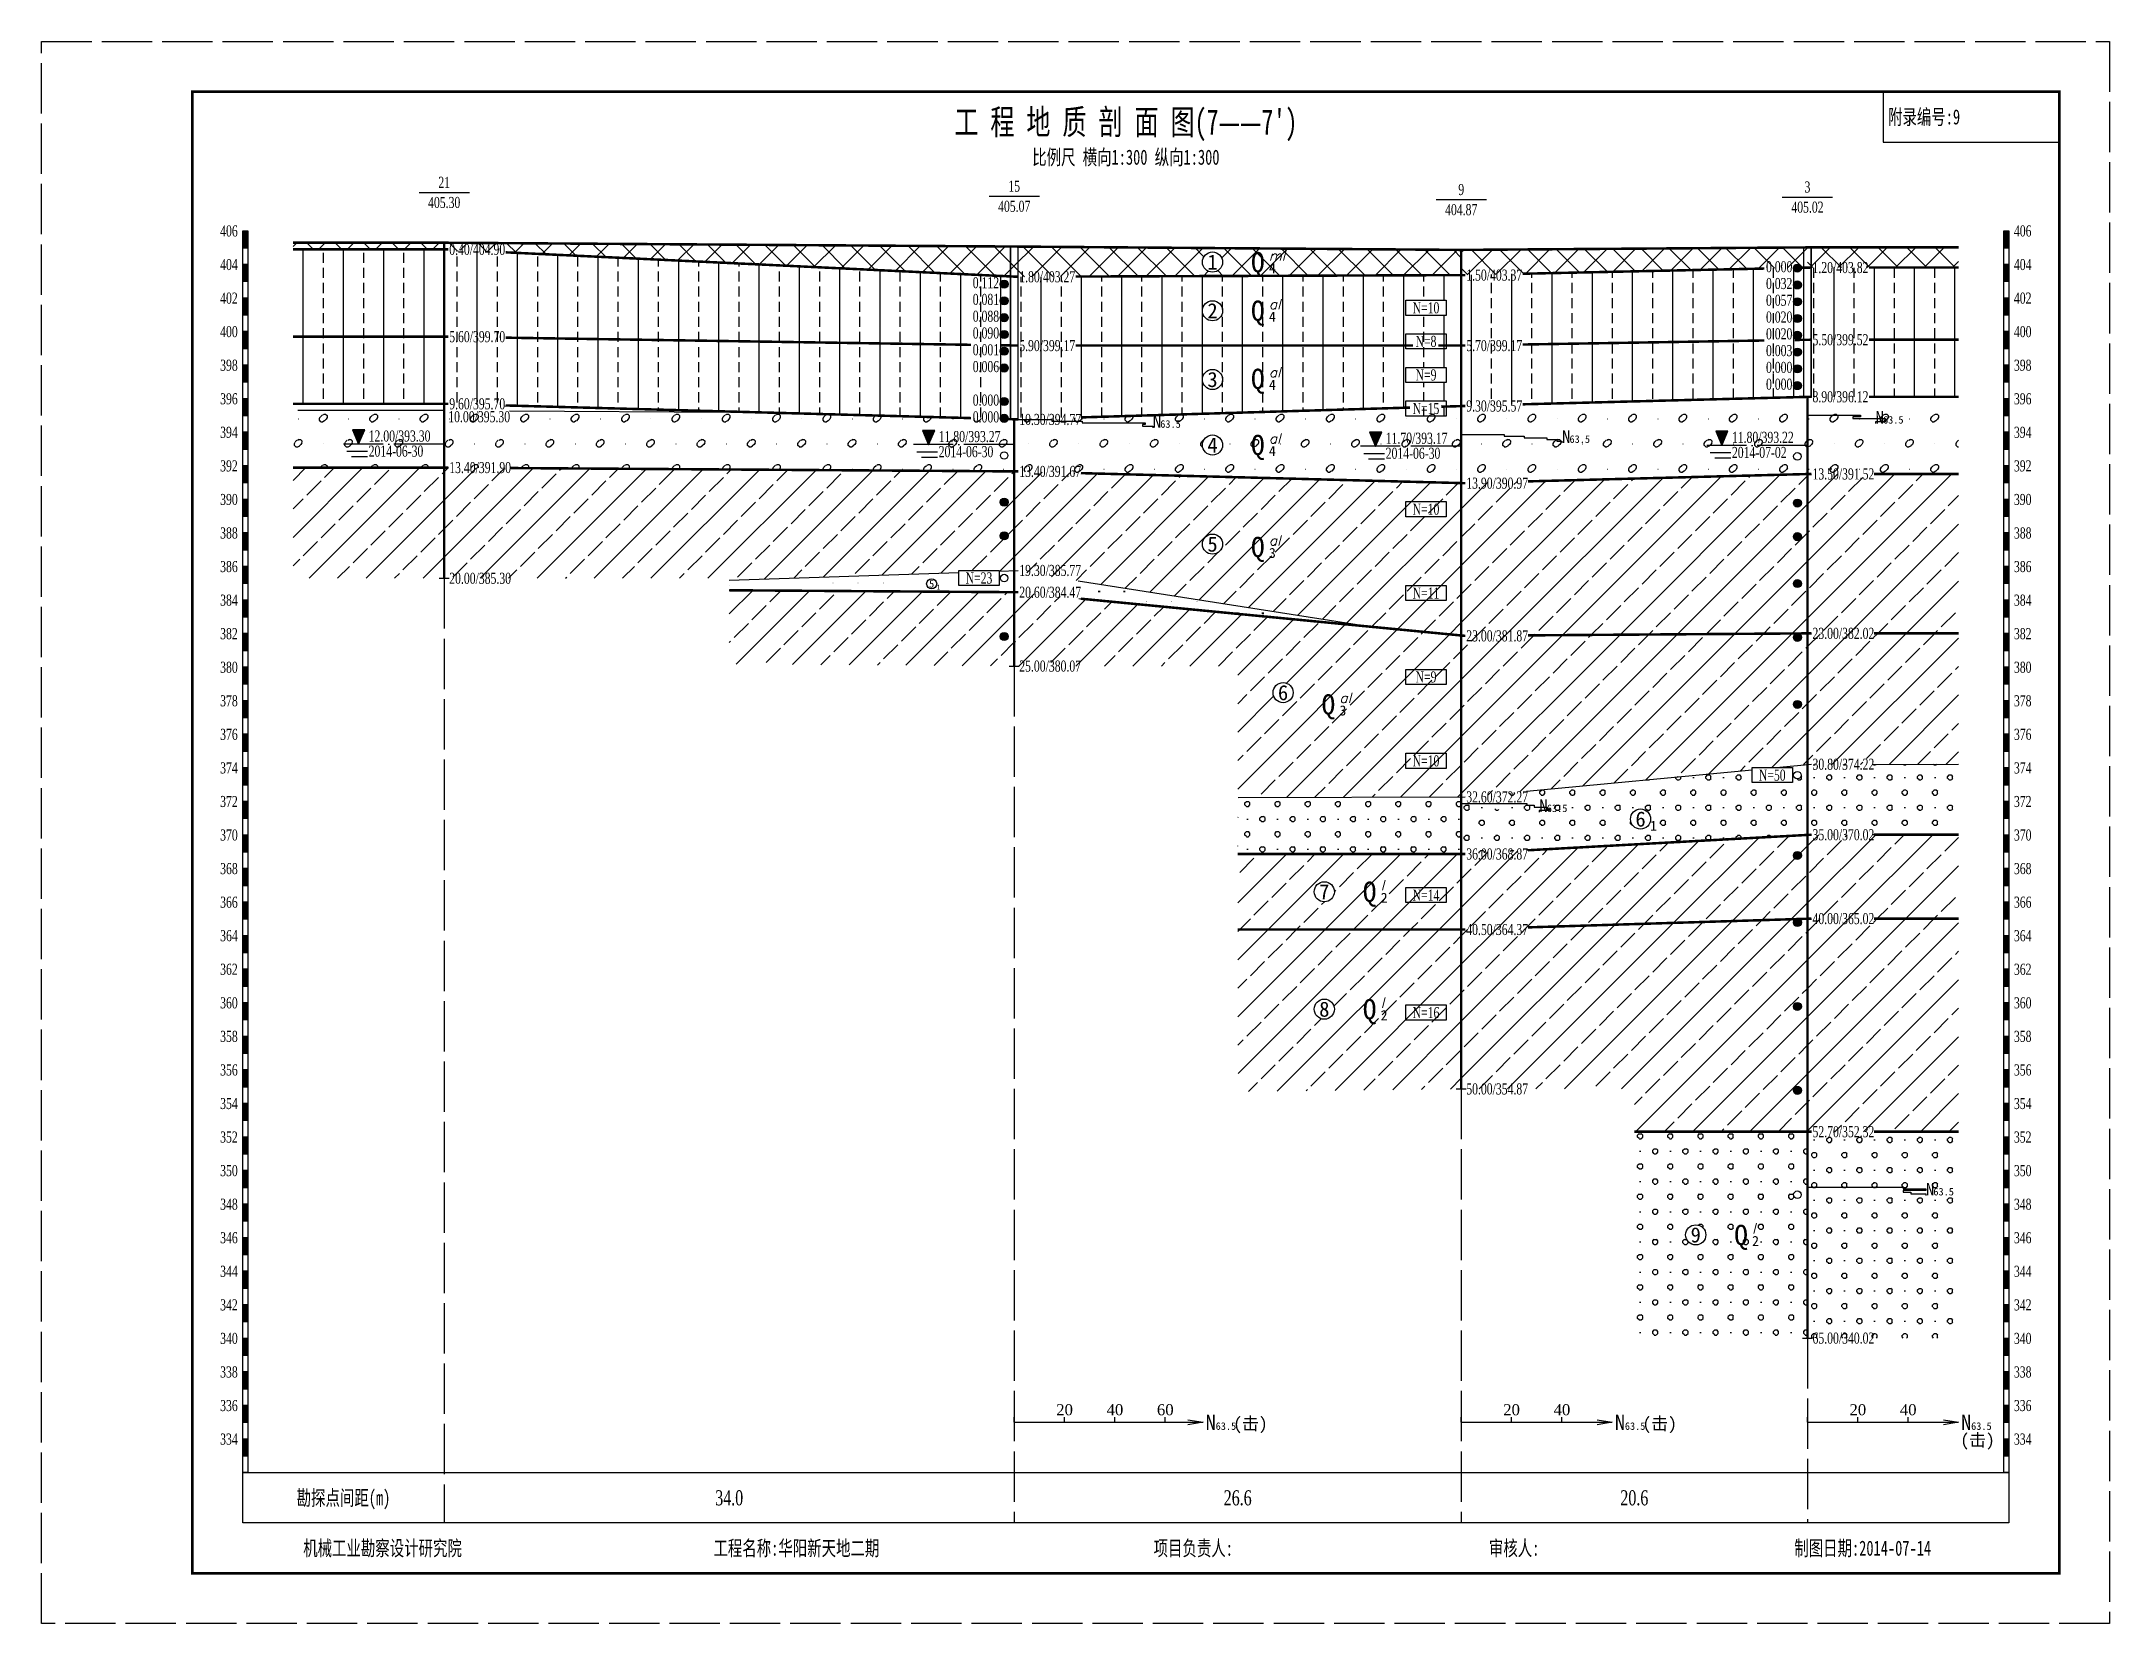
# Model space of a CAD drawing. Header units: millimetres. Extents: x -30 to 2967, y -786 to 1322.
# Drawn here: x 1733.4 to 2144.2, y -785.6 to -471.3 of the extents above; entities that cross this region are included whole.
import ezdxf
from ezdxf.enums import TextEntityAlignment as Align

# ---------------------------------------------------------------- set-up
doc = ezdxf.new("R2010")
doc.units = ezdxf.units.MM
doc.linetypes.add('SWX', pattern=[12, 10, -1, 0, -1])
doc.linetypes.add('XX', pattern=[12, 10, -2])
doc.layers.add('DXSW', color=7, linetype='Continuous')
doc.layers.add('MASKTEXT', color=7, linetype='Continuous')
doc.styles.add('Dzcd', font='TIMES.TTF')
doc.styles.add('DzSl', font='italic__.ttf')
doc.styles.get("Standard").update_dxf_attribs({"font": 'SimSun.ttf'})
pattern_1 = [(0, (1813.4416, -1862.275), (2.5, 4.33), [0, -5]), (0, (1813.5416, -1862.275), (2.5, 4.33), [0, -5]), (0, (1813.4416, -1862.175), (2.5, 4.33), [0, -5]), (0, (1813.5416, -1862.175), (2.5, 4.33), [0, -5])]
pattern_2 = [(0, (1813.7345, -1862.2752), (3, 3), [0.4142, -5.5858]), (0, (1813.7345, -1861.2752), (3, 3), [0.4142, -5.5858]), (90, (1813.4416, -1861.9823), (-3, 3), [0.4142, -5.5858]), (90, (1814.4416, -1861.9823), (-3, 3), [0.4142, -5.5858]), (45, (1814.1487, -1862.275), (-3.000042, 3.000042), [0.4142, -3.8285]), (45, (1813.4416, -1861.568), (-3.000042, 3.000042), [0.4142, -3.8285]), (135, (1813.7345, -1862.275), (-3.000042, -3.000042), [0.4142, -3.8285]), (135, (1814.4416, -1861.568), (-3.000042, -3.000042), [0.4142, -3.8285]), (0, (1816.9416, -1861.775), (0, 6), [0, -6])]
pattern_3 = [(0, (0.293, 0), (3, 3), [0.4142, -5.5858]), (0, (0.293, 1), (3, 3), [0.4142, -5.5858]), (90, (0, 0.293), (-3, 3), [0.4142, -5.5858]), (90, (1, 0.293), (-3, 3), [0.4142, -5.5858]), (45, (0.707, 0), (-3.000042, 3.000042), [0.4142, -3.8285]), (45, (0, 0.707), (-3.000042, 3.000042), [0.4142, -3.8285]), (135, (0.293, 0), (-3.000042, -3.000042), [0.4142, -3.8285]), (135, (1, 0.707), (-3.000042, -3.000042), [0.4142, -3.8285]), (0, (3.5, 0.5), (0, 6), [0, -6])]
pattern_4 = [(45, (1813.4416, -1862.275), (-2.828427, 2.828427), []), (315, (1813.4416, -1862.275), (2.828427, 2.828427), [])]
pattern_5 = [(90, (0, 0), (-8, 5e-16), [2, -1]), (90, (4, 0), (-8, 5e-16), [])]
pattern_6 = [(0, (1813.9553, -1861.8363), (5, 5), [0.3756, -9.6244]), (0, (1814.512, -1860.3574), (5, 5), [0.3798, -9.6202]), (135, (1813.955, -1861.836), (-5.000023, -5.000023), [0.3906, -6.6804]), (315, (1814.892, -1860.3574), (5.000023, 5.000023), [0.3828, -6.6883]), (90, (1813.679, -1861.56), (-5, 5), [0.377, -9.623]), (270, (1815.1626, -1860.628), (5, -5), [0.3751, -9.6249]), (45, (1813.836, -1860.869), (-5.000023, 5.000023), [0.492, -6.5791]), (225, (1814.989, -1861.35), (5.000023, -5.000023), [0.4449, -6.6262]), (63.4348, (1813.679, -1861.183), (-10.000075, -6e-05), [0.3513, -22.0094]), (243.4348, (1815.163, -1861.002), (10.000075, 6e-05), [0.3886, -21.9721]), (63.4348, (1818.679, -1856.183), (-10.000075, -6e-05), [0.3513, -22.0094]), (243.4348, (1820.163, -1856.002), (10.000075, 6e-05), [0.3886, -21.9721]), (63.4348, (1823.679, -1851.183), (-10.000075, -6e-05), [0.3513, -22.0094]), (243.4348, (1825.163, -1851.002), (10.000075, 6e-05), [0.3886, -21.9721]), (63.4348, (1828.679, -1846.183), (-10.000075, -6e-05), [0.3513, -22.0094]), (243.4348, (1830.163, -1846.002), (10.000075, 6e-05), [0.3886, -21.9721]), (26.5659, (1814.184, -1860.521), (-9.998806, 0.000297), [0.3657, -21.9937]), (206.5659, (1814.6742, -1861.6646), (9.999964, 0.000282), [0.3838, -21.9769]), (26.5659, (1819.184, -1855.521), (-9.998806, 0.000297), [0.3657, -21.9937]), (206.5659, (1819.6742, -1856.6646), (9.999964, 0.000282), [0.3838, -21.9769]), (0, (1819.436, -1861.262), (0, 10), [0.05, -9.95]), (0, (1824.436, -1856.262), (0, 10), [0.05, -9.95])]
pattern_7 = [(45, (0, 0), (-5.656854, 5.656854), []), (45, (5.657, 0), (-2.828427, 8.48528), [4, -1])]
pattern_8 = [(90, (1813.442, -1862.275), (-8, 5e-16), [2, -1]), (90, (1817.442, -1862.275), (-8, 5e-16), [])]

msp = doc.modelspace()

# ---------------------------------------------------------------- texts
at = {"width": 0.7}
for s, height, p in [("工 程 地 质 剖 面 图(7——7')", 5, (1948.81, -487.28)), ('比例尺 横向1:300 纵向1:300', 3, (1948.81, -494.28)), ('勘探点间距(m)', 3, (1793.44, -760.61))]:
    msp.add_text(s, height=height, dxfattribs=at).set_placement(p, align=Align.MIDDLE_CENTER)
for s, p in [('附录编号:9', (2100.17, -486.28)), ('机械工业勘察设计研究院', (1785.44, -770.61)), ('工程名称:华阳新天地二期', (1866.91, -770.61)), ('项目负责人:', (1954.32, -770.61)), ('审核人:', (2020.91, -770.61)), ('制图日期:2014-07-14', (2081.55, -770.61))]:
    msp.add_text(s, height=3, dxfattribs=at).set_placement(p, align=Align.MIDDLE_LEFT)
at = {"style": 'Dzcd', "width": 0.7}
for s, height, p in [('21', 2.2, (1813.44, -499.28)), ('15', 2.2, (1926.64, -500.04)), ('9', 2.2, (2015.41, -500.71)), ('3', 2.2, (2084.17, -500.21)), ('405.30', 2.2, (1813.44, -503.28)), ('405.07', 2.2, (1926.64, -504.04)), ('404.87', 2.2, (2015.41, -504.71)), ('405.02', 2.2, (2084.17, -504.21)), ('34.0', 3, (1870.04, -760.61)), ('26.6', 3, (1971.02, -760.61)), ('20.6', 3, (2049.79, -760.61))]:
    msp.add_text(s, height=height, dxfattribs=at).set_placement(p, align=Align.MIDDLE_CENTER)
for s, p in [('406', (1772.44, -508.94)), ('404', (1772.44, -515.61)), ('402', (1772.44, -522.28)), ('400', (1772.44, -528.94)), ('398', (1772.44, -535.61)), ('396', (1772.44, -542.28)), ('394', (1772.44, -548.94)), ('392', (1772.44, -555.61)), ('390', (1772.44, -562.28)), ('388', (1772.44, -568.94)), ('386', (1772.44, -575.61)), ('384', (1772.44, -582.28)), ('382', (1772.44, -588.94)), ('380', (1772.44, -595.61)), ('378', (1772.44, -602.28)), ('376', (1772.44, -608.94)), ('374', (1772.44, -615.61)), ('372', (1772.44, -622.28)), ('370', (1772.44, -628.94)), ('368', (1772.44, -635.61)), ('366', (1772.44, -642.28)), ('364', (1772.44, -648.94)), ('362', (1772.44, -655.61)), ('360', (1772.44, -662.28)), ('358', (1772.44, -668.94)), ('356', (1772.44, -675.61)), ('354', (1772.44, -682.28)), ('352', (1772.44, -688.94)), ('350', (1772.44, -695.61)), ('348', (1772.44, -702.28)), ('346', (1772.44, -708.94)), ('344', (1772.44, -715.61)), ('342', (1772.44, -722.28)), ('340', (1772.44, -728.94)), ('338', (1772.44, -735.61)), ('336', (1772.44, -742.28)), ('334', (1772.44, -748.94))]:
    msp.add_text(s, height=2.2, dxfattribs=at).set_placement(p, align=Align.MIDDLE_RIGHT)
for s, p in [('406', (2125.17, -508.94)), ('404', (2125.17, -515.61)), ('402', (2125.17, -522.28)), ('400', (2125.17, -528.94)), ('398', (2125.17, -535.61)), ('8.90/396.12', (2085.17, -541.88)), ('396', (2125.17, -542.28)), ('10.30/394.77', (1927.64, -546.38)), ('394', (2125.17, -548.94)), ('392', (2125.17, -555.61)), ('390', (2125.17, -562.28)), ('388', (2125.17, -568.94)), ('386', (2125.17, -575.61)), ('20.00/385.30', (1814.44, -577.94)), ('384', (2125.17, -582.28)), ('382', (2125.17, -588.94)), ('25.00/380.07', (1927.64, -595.38)), ('380', (2125.17, -595.61)), ('378', (2125.17, -602.28)), ('376', (2125.17, -608.94)), ('374', (2125.17, -615.61)), ('372', (2125.17, -622.28)), ('370', (2125.17, -628.94)), ('368', (2125.17, -635.61)), ('366', (2125.17, -642.28)), ('364', (2125.17, -648.94)), ('362', (2125.17, -655.61)), ('360', (2125.17, -662.28)), ('358', (2125.17, -668.94)), ('356', (2125.17, -675.61)), ('50.00/354.87', (2016.41, -679.38)), ('354', (2125.17, -682.28)), ('352', (2125.17, -688.94)), ('350', (2125.17, -695.61)), ('348', (2125.17, -702.28)), ('346', (2125.17, -708.94)), ('344', (2125.17, -715.61)), ('342', (2125.17, -722.28)), ('65.00/340.02', (2085.17, -728.88)), ('340', (2125.17, -728.94)), ('338', (2125.17, -735.61)), ('336', (2125.17, -742.28)), ('334', (2125.17, -748.94))]:
    msp.add_text(s, height=2.2, dxfattribs=at).set_placement(p, align=Align.MIDDLE_LEFT)
for s, height, p in [('1', 3, (1966.02, -515.12)), ('2', 3, (1966.02, -524.8)), ('3', 3, (1966.02, -538.45)), ('4', 3, (1966.02, -551.47)), ('5', 3, (1966.02, -571.15)), ('5', 1.5, (1910.24, -579.04)), ('6', 3, (1980.03, -600.66)), ('6', 3, (2051.02, -625.77)), ('7', 3, (1988.22, -640.21)), ('8', 3, (1988.22, -663.54)), ('9', 3, (2061.98, -708.38))]:
    msp.add_text(s, height=height).set_placement(p, align=Align.MIDDLE_CENTER)
at = {"color": 1}
for s, height, p in [('N', 2.5, (1954.14, -548.04)), ('N', 2.5, (2097.67, -547.21)), ('63.5', 1.5, (2099.17, -547.21)), ('63.5', 1.5, (1955.64, -548.04)), ('N', 2.5, (2035.41, -551.04)), ('63.5', 1.5, (2036.91, -551.04)), ('N', 2.5, (2030.91, -624.38)), ('63.5', 1.5, (2032.41, -624.38)), ('N', 2.5, (2107.67, -700.54)), ('63.5', 1.5, (2109.17, -700.54))]:
    msp.add_text(s, height=height, dxfattribs=at).set_placement(p)
at = {"style": 'Dzcd'}
for s, p in [('20', (1936.64, -743.11)), ('40', (1946.64, -743.11)), ('60', (1956.64, -743.11)), ('20', (2025.41, -743.11)), ('40', (2035.41, -743.11)), ('20', (2094.17, -743.11)), ('40', (2104.17, -743.11))]:
    msp.add_text(s, height=2.2, dxfattribs=at).set_placement(p, align=Align.MIDDLE_CENTER)
for s, height, p in [('N', 3, (1964.64, -747.11)), ('63.5', 1.5, (1966.64, -747.11)), ('(击)', 2.5, (1970.14, -747.11)), ('N', 3, (2045.91, -747.11)), ('63.5', 1.5, (2047.91, -747.11)), ('(击)', 2.5, (2051.41, -747.11)), ('N', 3, (2114.67, -747.11)), ('(击)', 2.5, (2114.54, -750.38)), ('63.5', 1.5, (2116.67, -747.11))]:
    msp.add_text(s, height=height).set_placement(p)
at = {"layer": 'MASKTEXT', "style": 'Dzcd', "width": 0.7}
for s, p in [('0.40/404.90', (1814.44, -512.61)), ('1.80/403.27', (1927.64, -518.04)), ('1.50/403.37', (2016.41, -517.71)), ('1.20/403.82', (2085.17, -516.21)), ('5.60/399.70', (1814.44, -529.94)), ('5.50/399.52', (2085.17, -530.54)), ('5.90/399.17', (1927.64, -531.71)), ('5.70/399.17', (2016.41, -531.71)), ('9.60/395.70', (1814.44, -543.28)), ('8.90/396.12', (2085.17, -541.88)), ('10.00/395.30', (1814.25, -545.84)), ('10.30/394.77', (1927.64, -546.38)), ('9.30/395.57', (2016.41, -543.71)), ('13.40/391.90', (1814.44, -555.94)), ('13.40/391.67', (1927.64, -556.71)), ('13.90/390.97', (2016.41, -559.04)), ('13.50/391.52', (2085.17, -557.21)), ('19.30/385.77', (1927.64, -576.38)), ('20.60/384.47', (1927.64, -580.71)), ('23.00/381.87', (2016.41, -589.38)), ('23.00/382.02', (2085.17, -588.88)), ('30.80/374.22', (2085.17, -614.88)), ('32.60/372.27', (2016.41, -621.38)), ('35.00/370.02', (2085.17, -628.88)), ('36.00/368.87', (2016.41, -632.71)), ('40.00/365.02', (2085.17, -645.54)), ('40.50/364.37', (2016.41, -647.71)), ('52.70/352.32', (2085.17, -687.88))]:
    msp.add_text(s, height=2.2, dxfattribs=at).set_placement(p, align=Align.MIDDLE_LEFT)
at = {"layer": 'MASKTEXT'}
for p in [(1975.02, -515.13), (1975.02, -524.78), (1975.02, -538.31), (1975.02, -551.45), (1975.02, -571.71), (1989.03, -602.99), (1997.22, -640.21), (1997.22, -663.54), (2070.98, -708.38)]:
    msp.add_text('Q', height=4, dxfattribs=at).set_placement(p, align=Align.MIDDLE_CENTER)
at = {"layer": 'MASKTEXT', "style": 'DzSl'}
for s, p in [('ml', (1977.22, -514.83)), ('al', (1977.22, -524.48)), ('al', (1977.22, -538.01)), ('al', (1977.22, -551.15)), ('al', (1977.22, -571.41)), ('al', (1991.23, -602.69)), ('l', (1999.42, -639.91)), ('l', (1999.42, -663.24)), ('l', (2073.18, -708.08))]:
    msp.add_text(s, height=2, dxfattribs=at).set_placement(p)
at = {"layer": 'MASKTEXT'}
for s, height, p in [('4', 2, (1977.22, -517.33)), ('4', 2, (1977.22, -526.98)), ('4', 2, (1977.22, -540.51)), ('4', 2, (1977.22, -553.65)), ('3', 2, (1977.22, -573.91)), ('1', 1, (1911.2, -580.21)), ('3', 2, (1991.23, -605.19)), ('1', 2, (2052.92, -628.1)), ('2', 2, (1999.42, -642.41)), ('2', 2, (1999.42, -665.74)), ('2', 2, (2073.18, -710.58))]:
    msp.add_text(s, height=height, dxfattribs=at).set_placement(p)
at = {"layer": 'MASKTEXT', "style": 'Dzcd', "width": 0.7}
for s, p in [('0.000', (2081.17, -517.14)), ('0.112', (1923.64, -520.31)), ('0.081', (1923.64, -523.64)), ('0.032', (2081.17, -520.48)), ('0.057', (2081.17, -523.81)), ('0.088', (1923.64, -526.98)), ('0.020', (2081.17, -527.14)), ('0.090', (1923.64, -530.31)), ('0.020', (2081.17, -530.48)), ('0.001', (1923.64, -533.64)), ('0.003', (2081.17, -533.81)), ('0.006', (1923.64, -536.98)), ('0.000', (2081.17, -537.14)), ('0.000', (1923.64, -543.64)), ('0.000', (2081.17, -540.48)), ('0.000', (1923.64, -546.98))]:
    msp.add_text(s, height=2.2, dxfattribs=at).set_placement(p, align=Align.RIGHT)
for s, p in [('N=10', (2008.41, -524.21)), ('N=8', (2008.41, -530.88)), ('N=9', (2008.41, -537.54)), ('N=15', (2008.41, -544.21)), ('N=10', (2008.41, -564.21)), ('N=23', (1919.64, -577.88)), ('N=11', (2008.41, -580.88)), ('N=9', (2008.41, -597.54)), ('N=10', (2008.41, -614.21)), ('N=50', (2077.17, -617.04)), ('N=14', (2008.41, -640.88)), ('N=16', (2008.41, -664.21))]:
    msp.add_text(s, height=2.2, dxfattribs=at).set_placement(p, align=Align.MIDDLE_CENTER)
for s, p in [('12.00/393.30', (1798.44, -550.78)), ('11.80/393.27', (1911.64, -550.88)), ('11.70/393.17', (2000.41, -551.21)), ('11.80/393.22', (2069.17, -551.04)), ('2014-06-30', (1798.44, -553.78)), ('2014-06-30', (1911.64, -553.88)), ('2014-06-30', (2000.41, -554.21)), ('2014-07-02', (2069.17, -554.04))]:
    msp.add_text(s, height=2.2, dxfattribs=at).set_placement(p)

# ---------------------------------------------------------------- blocks, each defined once
blk = doc.blocks.new('TL_YZY')
h = blk.add_hatch(color=256)
edge = h.paths.add_edge_path()
edge.add_arc((0, -0.79), 0.8, 0, 360)
blk.add_circle((0, -0.79), 0.8)
blk = doc.blocks.new('TL_BGN')
blk.add_lwpolyline([(-8, 0), (0, 0), (0, -3), (-8, -3)], close=True)
blk = doc.blocks.new('TL_RDY')
blk.add_circle((0, -1.51), 0.75)
blk = doc.blocks.new('tl_shw')
blk.add_hatch(color=256).paths.add_polyline_path([(1.21, 2.81), (-1.21, 2.81), (0, -0.04)])
for p, q in [((-2.35, -1.44), (1.77, -1.44)), ((1.77, -2.55), (-1.39, -2.55))]:
    blk.add_line(p, q)
at = {"flags": 128}
blk.add_lwpolyline([(1.21, 2.81), (-1.21, 2.81), (0, -0.04)], close=True, dxfattribs=at)

# ---------------------------------------------------------------- hatches: boundary and pattern name
for points in [[(1773.44, -512.28), (1773.44, -508.94), (1774.44, -508.94), (1774.44, -512.28)], [(2123.17, -512.28), (2123.17, -508.94), (2124.17, -508.94), (2124.17, -512.28)], [(1773.44, -518.94), (1773.44, -515.61), (1774.44, -515.61), (1774.44, -518.94)], [(2123.17, -518.94), (2123.17, -515.61), (2124.17, -515.61), (2124.17, -518.94)], [(1773.44, -525.61), (1773.44, -522.28), (1774.44, -522.28), (1774.44, -525.61)], [(2123.17, -525.61), (2123.17, -522.28), (2124.17, -522.28), (2124.17, -525.61)], [(1773.44, -532.28), (1773.44, -528.94), (1774.44, -528.94), (1774.44, -532.28)], [(2123.17, -532.28), (2123.17, -528.94), (2124.17, -528.94), (2124.17, -532.28)], [(1773.44, -538.94), (1773.44, -535.61), (1774.44, -535.61), (1774.44, -538.94)], [(2123.17, -538.94), (2123.17, -535.61), (2124.17, -535.61), (2124.17, -538.94)], [(1773.44, -545.61), (1773.44, -542.28), (1774.44, -542.28), (1774.44, -545.61)], [(2123.17, -545.61), (2123.17, -542.28), (2124.17, -542.28), (2124.17, -545.61)], [(1773.44, -552.28), (1773.44, -548.94), (1774.44, -548.94), (1774.44, -552.28)], [(2123.17, -552.28), (2123.17, -548.94), (2124.17, -548.94), (2124.17, -552.28)], [(1773.44, -558.94), (1773.44, -555.61), (1774.44, -555.61), (1774.44, -558.94)], [(2123.17, -558.94), (2123.17, -555.61), (2124.17, -555.61), (2124.17, -558.94)], [(1773.44, -565.61), (1773.44, -562.28), (1774.44, -562.28), (1774.44, -565.61)], [(2123.17, -565.61), (2123.17, -562.28), (2124.17, -562.28), (2124.17, -565.61)], [(1773.44, -572.28), (1773.44, -568.94), (1774.44, -568.94), (1774.44, -572.28)], [(2123.17, -572.28), (2123.17, -568.94), (2124.17, -568.94), (2124.17, -572.28)], [(1773.44, -578.94), (1773.44, -575.61), (1774.44, -575.61), (1774.44, -578.94)], [(2123.17, -578.94), (2123.17, -575.61), (2124.17, -575.61), (2124.17, -578.94)], [(1773.44, -585.61), (1773.44, -582.28), (1774.44, -582.28), (1774.44, -585.61)], [(2123.17, -585.61), (2123.17, -582.28), (2124.17, -582.28), (2124.17, -585.61)], [(1773.44, -592.28), (1773.44, -588.94), (1774.44, -588.94), (1774.44, -592.28)], [(2123.17, -592.28), (2123.17, -588.94), (2124.17, -588.94), (2124.17, -592.28)], [(1773.44, -598.94), (1773.44, -595.61), (1774.44, -595.61), (1774.44, -598.94)], [(2123.17, -598.94), (2123.17, -595.61), (2124.17, -595.61), (2124.17, -598.94)], [(1773.44, -605.61), (1773.44, -602.28), (1774.44, -602.28), (1774.44, -605.61)], [(2123.17, -605.61), (2123.17, -602.28), (2124.17, -602.28), (2124.17, -605.61)], [(1773.44, -612.28), (1773.44, -608.94), (1774.44, -608.94), (1774.44, -612.28)], [(2123.17, -612.28), (2123.17, -608.94), (2124.17, -608.94), (2124.17, -612.28)], [(1773.44, -618.94), (1773.44, -615.61), (1774.44, -615.61), (1774.44, -618.94)], [(2123.17, -618.94), (2123.17, -615.61), (2124.17, -615.61), (2124.17, -618.94)], [(1773.44, -625.61), (1773.44, -622.28), (1774.44, -622.28), (1774.44, -625.61)], [(2123.17, -625.61), (2123.17, -622.28), (2124.17, -622.28), (2124.17, -625.61)], [(1773.44, -632.28), (1773.44, -628.94), (1774.44, -628.94), (1774.44, -632.28)], [(2123.17, -632.28), (2123.17, -628.94), (2124.17, -628.94), (2124.17, -632.28)], [(1773.44, -638.94), (1773.44, -635.61), (1774.44, -635.61), (1774.44, -638.94)], [(2123.17, -638.94), (2123.17, -635.61), (2124.17, -635.61), (2124.17, -638.94)], [(1773.44, -645.61), (1773.44, -642.28), (1774.44, -642.28), (1774.44, -645.61)], [(2123.17, -645.61), (2123.17, -642.28), (2124.17, -642.28), (2124.17, -645.61)], [(1773.44, -652.28), (1773.44, -648.94), (1774.44, -648.94), (1774.44, -652.28)], [(2123.17, -652.28), (2123.17, -648.94), (2124.17, -648.94), (2124.17, -652.28)], [(1773.44, -658.94), (1773.44, -655.61), (1774.44, -655.61), (1774.44, -658.94)], [(2123.17, -658.94), (2123.17, -655.61), (2124.17, -655.61), (2124.17, -658.94)], [(1773.44, -665.61), (1773.44, -662.28), (1774.44, -662.28), (1774.44, -665.61)], [(2123.17, -665.61), (2123.17, -662.28), (2124.17, -662.28), (2124.17, -665.61)], [(1773.44, -672.28), (1773.44, -668.94), (1774.44, -668.94), (1774.44, -672.28)], [(2123.17, -672.28), (2123.17, -668.94), (2124.17, -668.94), (2124.17, -672.28)], [(1773.44, -678.94), (1773.44, -675.61), (1774.44, -675.61), (1774.44, -678.94)], [(2123.17, -678.94), (2123.17, -675.61), (2124.17, -675.61), (2124.17, -678.94)], [(1773.44, -685.61), (1773.44, -682.28), (1774.44, -682.28), (1774.44, -685.61)], [(2123.17, -685.61), (2123.17, -682.28), (2124.17, -682.28), (2124.17, -685.61)], [(1773.44, -692.28), (1773.44, -688.94), (1774.44, -688.94), (1774.44, -692.28)], [(2123.17, -692.28), (2123.17, -688.94), (2124.17, -688.94), (2124.17, -692.28)], [(1773.44, -698.94), (1773.44, -695.61), (1774.44, -695.61), (1774.44, -698.94)], [(2123.17, -698.94), (2123.17, -695.61), (2124.17, -695.61), (2124.17, -698.94)], [(1773.44, -705.61), (1773.44, -702.28), (1774.44, -702.28), (1774.44, -705.61)], [(2123.17, -705.61), (2123.17, -702.28), (2124.17, -702.28), (2124.17, -705.61)], [(1773.44, -712.28), (1773.44, -708.94), (1774.44, -708.94), (1774.44, -712.28)], [(2123.17, -712.28), (2123.17, -708.94), (2124.17, -708.94), (2124.17, -712.28)], [(1773.44, -718.94), (1773.44, -715.61), (1774.44, -715.61), (1774.44, -718.94)], [(2123.17, -718.94), (2123.17, -715.61), (2124.17, -715.61), (2124.17, -718.94)], [(1773.44, -725.61), (1773.44, -722.28), (1774.44, -722.28), (1774.44, -725.61)], [(2123.17, -725.61), (2123.17, -722.28), (2124.17, -722.28), (2124.17, -725.61)], [(1773.44, -732.28), (1773.44, -728.94), (1774.44, -728.94), (1774.44, -732.28)], [(2123.17, -732.28), (2123.17, -728.94), (2124.17, -728.94), (2124.17, -732.28)], [(1773.44, -738.94), (1773.44, -735.61), (1774.44, -735.61), (1774.44, -738.94)], [(2123.17, -738.94), (2123.17, -735.61), (2124.17, -735.61), (2124.17, -738.94)], [(1773.44, -745.61), (1773.44, -742.28), (1774.44, -742.28), (1774.44, -745.61)], [(2123.17, -745.61), (2123.17, -742.28), (2124.17, -742.28), (2124.17, -745.61)], [(1773.44, -752.28), (1773.44, -748.94), (1774.44, -748.94), (1774.44, -752.28)], [(2123.17, -752.28), (2123.17, -748.94), (2124.17, -748.94), (2124.17, -752.28)]]:
    msp.add_hatch(color=256).paths.add_polyline_path(points)
h = msp.add_hatch()
h.set_pattern_fill('素填土', color=256, style=0)
h.set_pattern_definition(pattern_4)
h.paths.add_polyline_path([(1783.44, -511.28), (1813.44, -511.28), (1813.44, -512.61), (1783.44, -512.61)])
h = msp.add_hatch()
h.set_pattern_fill('黄土状粉质粘土', color=256, style=0)
h.set_pattern_definition(pattern_8)
h.paths.add_polyline_path([(1783.44, -512.61), (1813.44, -512.61), (1813.44, -529.95), (1783.44, -529.95)])
h = msp.add_hatch()
h.set_pattern_fill('素填土', color=256, style=0)
h.set_pattern_definition(pattern_4)
h.paths.add_polyline_path([(1813.44, -511.28), (1926.64, -512.04), (1926.64, -518.05), (1813.44, -512.61)])
h.paths.add_polyline_path([(1813.87, -514.33), (1825.88, -514.33), (1825.88, -510.88), (1813.87, -510.88)], flags=8)
h = msp.add_hatch()
h.set_pattern_fill('黄土状粉质粘土', color=256, style=0)
h.set_pattern_definition(pattern_5)
h.paths.add_polyline_path([(1813.44, -512.61), (1926.64, -518.05), (1926.64, -531.71), (1813.44, -529.95)])
h.paths.add_polyline_path([(1917.97, -520.91), (1924.2, -520.91), (1924.2, -517.55), (1917.97, -517.55)], flags=24)
h.paths.add_polyline_path([(1917.97, -524.25), (1924.2, -524.25), (1924.2, -520.89), (1917.97, -520.89)], flags=24)
h.paths.add_polyline_path([(1917.97, -527.58), (1924.2, -527.58), (1924.2, -524.22), (1917.97, -524.22)], flags=24)
h.paths.add_polyline_path([(1917.97, -530.91), (1924.2, -530.91), (1924.2, -527.55), (1917.97, -527.55)], flags=24)
h.paths.add_polyline_path([(1813.87, -514.33), (1825.88, -514.33), (1825.88, -510.88), (1813.87, -510.88)], flags=9)
h.paths.add_polyline_path([(1813.87, -531.66), (1825.88, -531.66), (1825.88, -528.21), (1813.87, -528.21)], flags=25)
h.paths.add_polyline_path([(1917.97, -534.25), (1924.2, -534.25), (1924.2, -530.89), (1917.97, -530.89)], flags=9)
h = msp.add_hatch()
h.set_pattern_fill('素填土', color=256, style=0)
h.set_pattern_definition(pattern_4)
h.paths.add_polyline_path([(1926.64, -512.04), (2015.41, -512.71), (2015.41, -517.71), (1926.64, -518.05)])
edge = h.paths.add_edge_path(flags=16)
edge.add_arc((1966.02, -515.12), 2, 0, 360)
h.paths.add_polyline_path([(1972.51, -518.67), (1977.54, -518.67), (1977.54, -512.1), (1972.51, -512.1)], flags=9)
h.paths.add_polyline_path([(1976.74, -517.81), (1979.13, -517.81), (1979.13, -514.93), (1976.74, -514.93)], flags=24)
h.paths.add_polyline_path([(1976.72, -515.33), (1982.05, -515.33), (1982.05, -512.33), (1976.72, -512.33)], flags=24)
h.paths.add_polyline_path([(1927.07, -519.76), (1939.08, -519.76), (1939.08, -516.31), (1927.07, -516.31)], flags=9)
h = msp.add_hatch()
h.set_pattern_fill('素填土', color=256, style=0)
h.set_pattern_definition([(45, (0, 0), (-2.828427, 2.828427), []), (315, (0, 0), (2.828427, 2.828427), [])])
h.paths.add_polyline_path([(2015.41, -512.71), (2084.17, -512.21), (2084.17, -516.21), (2015.41, -517.71)])
h.paths.add_polyline_path([(2015.83, -519.43), (2027.85, -519.43), (2027.85, -515.98), (2015.83, -515.98)], flags=9)
h.paths.add_polyline_path([(2075.5, -517.75), (2081.73, -517.75), (2081.73, -514.39), (2075.5, -514.39)], flags=9)
h = msp.add_hatch()
h.set_pattern_fill('素填土', color=256, style=0)
h.set_pattern_definition(pattern_4)
h.paths.add_polyline_path([(2084.17, -512.21), (2114.17, -512.21), (2114.17, -516.21), (2084.17, -516.21)])
h.paths.add_polyline_path([(2084.6, -517.93), (2096.61, -517.93), (2096.61, -514.48), (2084.6, -514.48)], flags=8)
h = msp.add_hatch()
h.set_pattern_fill('黄土状粉质粘土', color=256, style=0)
h.set_pattern_definition(pattern_5)
h.paths.add_polyline_path([(1926.64, -518.05), (2015.41, -517.71), (2015.41, -531.71), (1926.64, -531.71)])
edge = h.paths.add_edge_path(flags=16)
edge.add_arc((1966.02, -524.8), 2, 0, 360)
h.paths.add_polyline_path([(2005.8, -532.57), (2011.01, -532.57), (2011.01, -529.22), (2005.8, -529.22)], flags=25)
h.paths.add_polyline_path([(2005.24, -525.9), (2011.58, -525.9), (2011.58, -522.55), (2005.24, -522.55)], flags=8)
h.paths.add_polyline_path([(1972.51, -528.32), (1977.54, -528.32), (1977.54, -521.75), (1972.51, -521.75)], flags=24)
h.paths.add_polyline_path([(1976.74, -527.46), (1979.13, -527.46), (1979.13, -524.58), (1976.74, -524.58)], flags=24)
h.paths.add_polyline_path([(1976.72, -524.98), (1980.84, -524.98), (1980.84, -521.98), (1976.72, -521.98)], flags=24)
h.paths.add_polyline_path([(1927.07, -519.76), (1939.08, -519.76), (1939.08, -516.31), (1927.07, -516.31)], flags=9)
h.paths.add_polyline_path([(1927.07, -533.43), (1939.08, -533.43), (1939.08, -529.98), (1927.07, -529.98)], flags=9)
h.paths.add_polyline_path([(2004.41, -522.71), (2012.41, -522.71), (2012.41, -525.71), (2004.41, -525.71)], flags=16)
h.paths.add_polyline_path([(2004.41, -529.38), (2012.41, -529.38), (2012.41, -532.38), (2004.41, -532.38)])
h.paths.add_polyline_path([(2005.24, -525.9), (2011.58, -525.9), (2011.58, -522.55), (2005.24, -522.55)], flags=24)
h.paths.add_polyline_path([(2005.8, -532.57), (2011.01, -532.57), (2011.01, -529.22), (2005.8, -529.22)], flags=25)
h = msp.add_hatch()
h.set_pattern_fill('黄土状粉质粘土', color=256, style=0)
h.set_pattern_definition(pattern_8)
h.paths.add_polyline_path([(2015.41, -517.71), (2084.17, -516.21), (2084.17, -530.55), (2015.41, -531.71)])
h.paths.add_polyline_path([(2075.5, -517.75), (2081.73, -517.75), (2081.73, -514.39), (2075.5, -514.39)], flags=8)
h.paths.add_polyline_path([(2075.5, -521.08), (2081.73, -521.08), (2081.73, -517.72), (2075.5, -517.72)], flags=8)
h.paths.add_polyline_path([(2075.5, -524.41), (2081.73, -524.41), (2081.73, -521.05), (2075.5, -521.05)], flags=8)
h.paths.add_polyline_path([(2075.5, -527.75), (2081.73, -527.75), (2081.73, -524.39), (2075.5, -524.39)], flags=8)
h.paths.add_polyline_path([(2075.5, -531.08), (2081.73, -531.08), (2081.73, -527.72), (2075.5, -527.72)], flags=8)
h.paths.add_polyline_path([(2015.83, -519.43), (2027.85, -519.43), (2027.85, -515.98), (2015.83, -515.98)], flags=8)
h.paths.add_polyline_path([(2015.83, -533.43), (2027.85, -533.43), (2027.85, -529.98), (2015.83, -529.98)], flags=8)
h = msp.add_hatch()
h.set_pattern_fill('黄土状粉质粘土', color=256, style=0)
h.set_pattern_definition(pattern_8)
h.paths.add_polyline_path([(2084.17, -516.21), (2114.17, -516.21), (2114.17, -530.55), (2084.17, -530.55)])
h.paths.add_polyline_path([(2084.6, -517.93), (2096.61, -517.93), (2096.61, -514.48), (2084.6, -514.48)], flags=8)
h.paths.add_polyline_path([(2084.6, -532.26), (2096.61, -532.26), (2096.61, -528.81), (2084.6, -528.81)], flags=8)
h = msp.add_hatch()
h.set_pattern_fill('黄土状粉质粘土', color=256, style=0)
h.set_pattern_definition(pattern_5)
h.paths.add_polyline_path([(1813.44, -529.95), (1926.64, -531.71), (1926.64, -546.38), (1813.44, -543.28)])
h.paths.add_polyline_path([(1917.97, -534.25), (1924.2, -534.25), (1924.2, -530.89), (1917.97, -530.89)], flags=24)
h.paths.add_polyline_path([(1917.97, -537.58), (1924.2, -537.58), (1924.2, -534.22), (1917.97, -534.22)], flags=24)
h.paths.add_polyline_path([(1917.97, -544.25), (1924.2, -544.25), (1924.2, -540.89), (1917.97, -540.89)], flags=24)
h.paths.add_polyline_path([(1813.87, -531.66), (1825.88, -531.66), (1825.88, -528.21), (1813.87, -528.21)], flags=9)
h.paths.add_polyline_path([(1813.87, -544.99), (1825.88, -544.99), (1825.88, -541.54), (1813.87, -541.54)], flags=25)
h.paths.add_polyline_path([(1917.97, -547.58), (1924.2, -547.58), (1924.2, -544.22), (1917.97, -544.22)], flags=9)
h = msp.add_hatch()
h.set_pattern_fill('黄土状粉质粘土', color=256, style=0)
h.set_pattern_definition(pattern_5)
h.paths.add_polyline_path([(1926.64, -531.71), (2015.41, -531.71), (2015.41, -543.71), (1926.64, -546.38)])
edge = h.paths.add_edge_path(flags=16)
edge.add_arc((1966.02, -538.45), 2, 0, 360)
h.paths.add_polyline_path([(2005.8, -539.25), (2011.01, -539.25), (2011.01, -535.89), (2005.8, -535.89)], flags=24)
h.paths.add_polyline_path([(1972.51, -541.85), (1977.54, -541.85), (1977.54, -535.28), (1972.51, -535.28)], flags=24)
h.paths.add_polyline_path([(1976.74, -540.99), (1979.13, -540.99), (1979.13, -538.11), (1976.74, -538.11)], flags=24)
h.paths.add_polyline_path([(1976.72, -538.51), (1980.84, -538.51), (1980.84, -535.51), (1976.72, -535.51)], flags=24)
h.paths.add_polyline_path([(1927.07, -533.43), (1939.08, -533.43), (1939.08, -529.98), (1927.07, -529.98)], flags=9)
h.paths.add_polyline_path([(1927.07, -548.09), (1940.22, -548.09), (1940.22, -544.64), (1927.07, -544.64)], flags=9)
h.paths.add_polyline_path([(2004.41, -542.71), (2012.41, -542.71), (2012.41, -545.71), (2004.41, -545.71)], flags=16)
h.paths.add_polyline_path([(2005.24, -545.9), (2011.58, -545.9), (2011.58, -542.55), (2005.24, -542.55)], flags=25)
h.paths.add_polyline_path([(2004.41, -536.04), (2012.41, -536.04), (2012.41, -539.04), (2004.41, -539.04)], flags=16)
h.paths.add_polyline_path([(2004.41, -529.38), (2012.41, -529.38), (2012.41, -532.38), (2004.41, -532.38)])
h.paths.add_polyline_path([(2005.8, -539.25), (2011.01, -539.25), (2011.01, -535.89), (2005.8, -535.89)], flags=8)
h.paths.add_polyline_path([(2005.8, -532.57), (2011.01, -532.57), (2011.01, -529.22), (2005.8, -529.22)], flags=9)
h = msp.add_hatch()
h.set_pattern_fill('黄土状粉质粘土', color=256, style=0)
h.set_pattern_definition(pattern_8)
h.paths.add_polyline_path([(2084.17, -530.55), (2114.17, -530.55), (2114.17, -541.88), (2084.17, -541.88)])
h.paths.add_polyline_path([(2084.6, -532.26), (2096.61, -532.26), (2096.61, -528.81), (2084.6, -528.81)], flags=8)
h.paths.add_polyline_path([(2084.6, -543.59), (2096.61, -543.59), (2096.61, -540.14), (2084.6, -540.14)], flags=8)
h = msp.add_hatch()
h.set_pattern_fill('黄土状粉质粘土', color=256, style=0)
h.set_pattern_definition(pattern_8)
h.paths.add_polyline_path([(1783.44, -529.95), (1813.44, -529.95), (1813.44, -543.28), (1783.44, -543.28)])
h = msp.add_hatch()
h.set_pattern_fill('黄土状粉质粘土', color=256, style=0)
h.set_pattern_definition(pattern_8)
h.paths.add_polyline_path([(2015.41, -531.71), (2084.17, -530.55), (2084.17, -541.88), (2015.41, -543.71)])
h.paths.add_polyline_path([(2075.5, -534.41), (2081.73, -534.41), (2081.73, -531.05), (2075.5, -531.05)], flags=8)
h.paths.add_polyline_path([(2075.5, -537.75), (2081.73, -537.75), (2081.73, -534.39), (2075.5, -534.39)], flags=8)
h.paths.add_polyline_path([(2075.5, -541.08), (2081.73, -541.08), (2081.73, -537.72), (2075.5, -537.72)], flags=8)
h.paths.add_polyline_path([(2015.83, -533.43), (2027.85, -533.43), (2027.85, -529.98), (2015.83, -529.98)], flags=8)
h.paths.add_polyline_path([(2015.83, -545.43), (2027.85, -545.43), (2027.85, -541.98), (2015.83, -541.98)], flags=8)
h = msp.add_hatch()
h.set_pattern_fill('卵石', color=256, style=0)
h.set_pattern_definition(pattern_6)
h.paths.add_polyline_path([(1813.44, -543.28), (1926.64, -546.38), (1926.64, -556.71), (1813.44, -555.95)])
h.paths.add_polyline_path([(1813.54, -543.38), (1870.04, -544.91), (1813.54, -544.61)], flags=16)
h.paths.add_polyline_path([(1917.97, -547.58), (1924.2, -547.58), (1924.2, -544.22), (1917.97, -544.22)], flags=24)
h.paths.add_polyline_path([(1911.07, -551.49), (1924.22, -551.49), (1924.22, -548.04), (1911.07, -548.04)], flags=24)
h.paths.add_polyline_path([(1911.08, -554.47), (1922.81, -554.47), (1922.81, -551.12), (1911.08, -551.12)], flags=24)
h.paths.add_polyline_path([(1813.87, -544.99), (1825.88, -544.99), (1825.88, -541.54), (1813.87, -541.54)], flags=9)
h.paths.add_polyline_path([(1813.68, -547.56), (1826.83, -547.56), (1826.83, -544.11), (1813.68, -544.11)], flags=24)
h.paths.add_polyline_path([(1813.87, -557.66), (1827.02, -557.66), (1827.02, -554.21), (1813.87, -554.21)], flags=9)
h = msp.add_hatch()
h.set_pattern_fill('卵石', color=256, style=0)
h.set_pattern_definition(pattern_6)
h.paths.add_polyline_path([(2015.41, -543.71), (2084.17, -541.88), (2084.17, -557.21), (2015.41, -559.05)])
h.paths.add_polyline_path([(2068.6, -551.66), (2081.75, -551.66), (2081.75, -548.21), (2068.6, -548.21)], flags=8)
h.paths.add_polyline_path([(2068.62, -554.65), (2080.35, -554.65), (2080.35, -551.29), (2068.62, -551.29)], flags=8)
h.paths.add_polyline_path([(2015.83, -545.43), (2027.85, -545.43), (2027.85, -541.98), (2015.83, -541.98)], flags=8)
h.paths.add_polyline_path([(2015.83, -560.76), (2028.98, -560.76), (2028.98, -557.31), (2015.83, -557.31)], flags=8)
h = msp.add_hatch()
h.set_pattern_fill('卵石', color=256, style=0)
h.set_pattern_definition(pattern_6)
h.paths.add_polyline_path([(2084.17, -541.88), (2114.17, -541.88), (2114.17, -557.21), (2084.17, -557.21)])
h.paths.add_polyline_path([(2084.6, -543.59), (2096.61, -543.59), (2096.61, -540.14), (2084.6, -540.14)], flags=8)
h.paths.add_polyline_path([(2084.6, -558.93), (2097.75, -558.93), (2097.75, -555.48), (2084.6, -555.48)], flags=8)
h = msp.add_hatch()
h.set_pattern_fill('卵石', color=256, style=0)
h.set_pattern_definition(pattern_6)
h.paths.add_polyline_path([(1783.44, -543.28), (1813.44, -543.28), (1813.44, -555.95), (1783.44, -555.95)])
h.paths.add_polyline_path([(1783.54, -543.38), (1813.44, -543.28), (1813.44, -544.61), (1783.54, -544.61)], flags=0)
h.paths.add_polyline_path([(1797.87, -551.39), (1811.02, -551.39), (1811.02, -547.94), (1797.87, -547.94)], flags=8)
h.paths.add_polyline_path([(1797.88, -554.37), (1809.61, -554.37), (1809.61, -551.02), (1797.88, -551.02)], flags=8)
h = msp.add_hatch()
h.set_pattern_fill('卵石', color=256, style=0)
h.set_pattern_definition(pattern_6)
h.paths.add_polyline_path([(1926.64, -546.38), (2015.41, -543.71), (2015.41, -559.05), (1926.64, -556.71)])
edge = h.paths.add_edge_path(flags=16)
edge.add_arc((1966.02, -551.47), 2, 0, 360)
h.paths.add_polyline_path([(2005.24, -545.9), (2011.58, -545.9), (2011.58, -542.55), (2005.24, -542.55)], flags=9)
h.paths.add_polyline_path([(1999.83, -551.83), (2012.98, -551.83), (2012.98, -548.38), (1999.83, -548.38)], flags=24)
h.paths.add_polyline_path([(1999.85, -554.8), (2011.58, -554.8), (2011.58, -551.45), (1999.85, -551.45)], flags=24)
h.paths.add_polyline_path([(1972.51, -554.99), (1977.54, -554.99), (1977.54, -548.42), (1972.51, -548.42)], flags=24)
h.paths.add_polyline_path([(1976.74, -554.13), (1979.13, -554.13), (1979.13, -551.25), (1976.74, -551.25)], flags=24)
h.paths.add_polyline_path([(1976.72, -551.65), (1980.84, -551.65), (1980.84, -548.65), (1976.72, -548.65)], flags=24)
h.paths.add_polyline_path([(1927.07, -548.09), (1940.22, -548.09), (1940.22, -544.64), (1927.07, -544.64)], flags=24)
h.paths.add_polyline_path([(1927.07, -558.43), (1940.22, -558.43), (1940.22, -554.98), (1927.07, -554.98)], flags=25)
h = msp.add_hatch()
h.set_pattern_fill('粉质粘土', color=256, style=0)
h.set_pattern_definition(pattern_7)
h.paths.add_polyline_path([(1813.44, -555.95), (1926.64, -556.71), (1926.64, -580.71), (1870.04, -580.32), (1870.08, -577.94), (1813.44, -577.94)])
h.paths.add_polyline_path([(1870.04, -578.33), (1926.64, -576.38), (1926.64, -580.71), (1870.04, -580.32)], flags=17)
h.paths.add_polyline_path([(1916.47, -579.57), (1922.81, -579.57), (1922.81, -576.22), (1916.47, -576.22)], flags=24)
h.paths.add_polyline_path([(1813.87, -557.66), (1827.02, -557.66), (1827.02, -554.21), (1813.87, -554.21)], flags=9)
h.paths.add_polyline_path([(1813.87, -579.66), (1827.02, -579.66), (1827.02, -576.21), (1813.87, -576.21)], flags=25)
h = msp.add_hatch()
h.set_pattern_fill('粉质粘土', color=256, style=0)
h.set_pattern_definition(pattern_7)
h.paths.add_polyline_path([(1783.44, -555.95), (1813.44, -555.95), (1813.44, -577.94), (1783.44, -577.94)])
h = msp.add_hatch()
h.set_pattern_fill('粉质粘土', color=256, style=0)
h.set_pattern_definition(pattern_7)
h.paths.add_polyline_path([(1926.64, -556.71), (2015.41, -559.05), (2015.41, -589.38), (1926.64, -580.71)])
edge = h.paths.add_edge_path(flags=16)
edge.add_arc((1966.02, -571.15), 2, 0, 360)
h.paths.add_polyline_path([(1926.74, -576.48), (1994.74, -587.12), (1926.74, -580.71)], flags=16)
h.paths.add_polyline_path([(2005.24, -582.57), (2011.58, -582.57), (2011.58, -579.22), (2005.24, -579.22)], flags=24)
h.paths.add_polyline_path([(2005.24, -565.9), (2011.58, -565.9), (2011.58, -562.55), (2005.24, -562.55)], flags=24)
h.paths.add_polyline_path([(1972.51, -575.24), (1977.54, -575.24), (1977.54, -568.68), (1972.51, -568.68)], flags=24)
h.paths.add_polyline_path([(1976.74, -574.39), (1979.13, -574.39), (1979.13, -571.48), (1976.74, -571.48)], flags=24)
h.paths.add_polyline_path([(1976.72, -571.91), (1980.84, -571.91), (1980.84, -568.91), (1976.72, -568.91)], flags=24)
h.paths.add_polyline_path([(1927.07, -558.43), (1940.22, -558.43), (1940.22, -554.98), (1927.07, -554.98)], flags=9)
h.paths.add_polyline_path([(1927.07, -578.09), (1940.22, -578.09), (1940.22, -574.64), (1927.07, -574.64)], flags=24)
h.paths.add_polyline_path([(1927.07, -582.43), (1940.22, -582.43), (1940.22, -578.98), (1927.07, -578.98)], flags=24)
h = msp.add_hatch()
h.set_pattern_fill('粉质粘土', color=256, style=0)
h.set_pattern_definition(pattern_7)
h.paths.add_polyline_path([(2015.41, -559.05), (2084.17, -557.21), (2084.17, -588.88), (2015.41, -589.38)])
h.paths.add_polyline_path([(2015.83, -560.76), (2028.98, -560.76), (2028.98, -557.31), (2015.83, -557.31)], flags=8)
h.paths.add_polyline_path([(2015.83, -591.09), (2028.98, -591.09), (2028.98, -587.64), (2015.83, -587.64)], flags=8)
h = msp.add_hatch()
h.set_pattern_fill('粉质粘土', color=256, style=0)
h.set_pattern_definition(pattern_7)
h.paths.add_polyline_path([(2084.17, -557.21), (2114.17, -557.21), (2114.17, -588.88), (2084.17, -588.88)])
h.paths.add_polyline_path([(2084.6, -558.93), (2097.75, -558.93), (2097.75, -555.48), (2084.6, -555.48)], flags=8)
h.paths.add_polyline_path([(2084.6, -590.59), (2097.75, -590.59), (2097.75, -587.14), (2084.6, -587.14)], flags=8)
h = msp.add_hatch()
h.set_pattern_fill('中砂', color=256, style=0)
h.set_pattern_definition(pattern_1)
h.paths.add_polyline_path([(1870.04, -578.33), (1926.64, -576.38), (1926.64, -580.71), (1870.04, -580.32)])
h = msp.add_hatch()
h.set_pattern_fill('粉质粘土', color=256, style=0)
h.set_pattern_definition(pattern_7)
h.paths.add_polyline_path([(1926.64, -580.71), (2015.41, -589.38), (2015.41, -632.71), (1971.02, -632.71), (1971.02, -595.38), (1926.64, -595.38)])
edge = h.paths.add_edge_path(flags=16)
edge.add_arc((1980.03, -600.66), 2, 0, 360)
h.paths.add_polyline_path([(1971.12, -621.48), (2015.41, -621.38), (2015.41, -632.71), (1971.02, -632.71)], flags=16)
h.paths.add_polyline_path([(2005.24, -615.9), (2011.58, -615.9), (2011.58, -612.55), (2005.24, -612.55)], flags=24)
h.paths.add_polyline_path([(2005.8, -599.25), (2011.01, -599.25), (2011.01, -595.89), (2005.8, -595.89)], flags=24)
h.paths.add_polyline_path([(1986.51, -606.53), (1991.55, -606.53), (1991.55, -599.97), (1986.51, -599.97)], flags=24)
h.paths.add_polyline_path([(1990.75, -605.68), (1993.14, -605.68), (1993.14, -602.76), (1990.75, -602.76)], flags=24)
h.paths.add_polyline_path([(1990.73, -603.19), (1994.85, -603.19), (1994.85, -600.19), (1990.73, -600.19)], flags=24)
h.paths.add_polyline_path([(1927.07, -582.43), (1940.22, -582.43), (1940.22, -578.98), (1927.07, -578.98)], flags=9)
h.paths.add_polyline_path([(1927.07, -597.09), (1940.22, -597.09), (1940.22, -593.64), (1927.07, -593.64)], flags=25)
h = msp.add_hatch()
h.set_pattern_fill('中砂', color=256, style=0)
h.set_pattern_definition(pattern_1)
h.paths.add_polyline_path([(1926.74, -576.48), (1994.74, -587.12), (1926.74, -580.71)])
h = msp.add_hatch()
h.set_pattern_fill('粉质粘土', color=256, style=0)
h.set_pattern_definition(pattern_7)
h.paths.add_polyline_path([(1870.04, -580.32), (1926.64, -580.71), (1926.64, -595.38), (1870.04, -594.99)])
h = msp.add_hatch()
h.set_pattern_fill('粉质粘土', color=256, style=0)
h.set_pattern_definition(pattern_7)
h.paths.add_polyline_path([(2084.17, -588.88), (2114.17, -588.88), (2114.17, -628.88), (2084.17, -628.88)])
h.paths.add_polyline_path([(2084.27, -614.98), (2114.17, -614.88), (2114.17, -628.88), (2084.27, -628.88)], flags=0)
h.paths.add_polyline_path([(2084.6, -590.59), (2097.75, -590.59), (2097.75, -587.14), (2084.6, -587.14)], flags=8)
h.paths.add_polyline_path([(2084.6, -616.59), (2097.75, -616.59), (2097.75, -613.14), (2084.6, -613.14)], flags=8)
h.paths.add_polyline_path([(2084.6, -616.59), (2097.75, -616.59), (2097.75, -613.14), (2084.6, -613.14)], flags=8)
h.paths.add_polyline_path([(2084.6, -630.59), (2097.75, -630.59), (2097.75, -627.14), (2084.6, -627.14)], flags=8)
h = msp.add_hatch()
h.set_pattern_fill('粉质粘土', color=256, style=0)
h.set_pattern_definition(pattern_7)
h.paths.add_polyline_path([(2015.41, -589.38), (2084.17, -588.88), (2084.17, -628.88), (2015.41, -632.71)])
h.paths.add_polyline_path([(2015.51, -621.48), (2084.17, -614.88), (2084.17, -628.88), (2015.51, -632.71)], flags=0)
h.paths.add_polyline_path([(2074, -618.74), (2080.35, -618.74), (2080.35, -615.39), (2074, -615.39)], flags=8)
h.paths.add_polyline_path([(2015.83, -591.09), (2028.98, -591.09), (2028.98, -587.64), (2015.83, -587.64)], flags=8)
h.paths.add_polyline_path([(2015.83, -623.09), (2028.98, -623.09), (2028.98, -619.64), (2015.83, -619.64)], flags=8)
h.paths.add_polyline_path([(2015.83, -623.09), (2028.98, -623.09), (2028.98, -619.64), (2015.83, -619.64)], flags=8)
h.paths.add_polyline_path([(2015.83, -634.43), (2028.98, -634.43), (2028.98, -630.98), (2015.83, -630.98)], flags=8)
h = msp.add_hatch()
h.set_pattern_fill('圆砾', color=256, style=0)
h.set_pattern_definition(pattern_3)
h.paths.add_polyline_path([(2015.51, -621.48), (2084.17, -614.88), (2084.17, -628.88), (2015.51, -632.71)])
edge = h.paths.add_edge_path(flags=16)
edge.add_arc((2051.02, -625.77), 2, 0, 360)
edge = h.paths.add_edge_path(flags=16)
edge.add_arc((2082.17, -617.05), 0.75, 0, 360)
h.paths.add_polyline_path([(2073.17, -615.54), (2081.17, -615.54), (2081.17, -618.54), (2073.17, -618.54)], flags=17)
edge = h.paths.add_edge_path()
edge.add_line((2015.41, -622.71), (2023.41, -622.71))
edge.add_line((2023.41, -622.71), (2023.41, -623.04))
edge.add_line((2023.41, -623.04), (2024.91, -623.04))
edge.add_line((2024.91, -623.04), (2024.91, -623.38))
edge.add_line((2024.91, -623.38), (2025.41, -623.38))
edge.add_line((2025.41, -623.38), (2025.41, -623.71))
edge.add_line((2025.41, -623.71), (2027.91, -623.71))
edge.add_line((2027.91, -623.71), (2027.91, -624.04))
edge.add_line((2027.91, -624.04), (2025.91, -624.04))
edge.add_line((2025.91, -624.04), (2025.91, -624.38))
h.paths.add_polyline_path([(2015.83, -634.43), (2028.98, -634.43), (2028.98, -630.98), (2015.83, -630.98)], flags=9)
h.paths.add_polyline_path([(2015.83, -623.09), (2028.98, -623.09), (2028.98, -619.64), (2015.83, -619.64)], flags=24)
h.paths.add_polyline_path([(2027.04, -624.74), (2032.04, -624.74), (2032.04, -622.55), (2027.04, -622.55)], flags=24)
h.paths.add_polyline_path([(2025.31, -624.97), (2028.28, -624.97), (2028.28, -621.41), (2025.31, -621.41)], flags=24)
h.paths.add_polyline_path([(2052.44, -628.58), (2054.83, -628.58), (2054.83, -625.69), (2052.44, -625.69)], flags=24)
h.paths.add_polyline_path([(2049.22, -628), (2052.81, -628), (2052.81, -623.62), (2049.22, -623.62)], flags=24)
h.paths.add_polyline_path([(2074, -618.74), (2080.35, -618.74), (2080.35, -615.39), (2074, -615.39)], flags=24)
h = msp.add_hatch()
h.set_pattern_fill('圆砾', color=256, style=0)
h.set_pattern_definition(pattern_3)
h.paths.add_polyline_path([(2084.27, -614.98), (2114.17, -614.88), (2114.17, -628.88), (2084.27, -628.88)])
h.paths.add_polyline_path([(2084.6, -630.59), (2097.75, -630.59), (2097.75, -627.14), (2084.6, -627.14)], flags=9)
h = msp.add_hatch()
h.set_pattern_fill('圆砾', color=256, style=0)
h.set_pattern_definition(pattern_2)
h.paths.add_polyline_path([(1971.12, -621.48), (2015.41, -621.38), (2015.41, -632.71), (1971.02, -632.71)])
h = msp.add_hatch()
h.set_pattern_fill('粉质粘土', color=256, style=0)
h.set_pattern_definition(pattern_7)
h.paths.add_polyline_path([(2084.17, -628.88), (2114.17, -628.88), (2114.17, -645.55), (2084.17, -645.55)])
h.paths.add_polyline_path([(2084.6, -630.59), (2097.75, -630.59), (2097.75, -627.14), (2084.6, -627.14)], flags=8)
h.paths.add_polyline_path([(2084.6, -647.26), (2097.75, -647.26), (2097.75, -643.81), (2084.6, -643.81)], flags=8)
h = msp.add_hatch()
h.set_pattern_fill('粉质粘土', color=256, style=0)
h.set_pattern_definition(pattern_7)
h.paths.add_polyline_path([(2015.41, -632.71), (2084.17, -628.88), (2084.17, -645.55), (2015.41, -647.71)])
h.paths.add_polyline_path([(2015.83, -634.43), (2028.98, -634.43), (2028.98, -630.98), (2015.83, -630.98)], flags=8)
h.paths.add_polyline_path([(2015.83, -649.43), (2028.98, -649.43), (2028.98, -645.98), (2015.83, -645.98)], flags=8)
h = msp.add_hatch()
h.set_pattern_fill('粉质粘土', color=256, style=0)
h.set_pattern_definition(pattern_7)
h.paths.add_polyline_path([(1971.03, -632.71), (2015.41, -632.71), (2015.41, -647.71), (1971.03, -647.71)])
edge = h.paths.add_edge_path(flags=16)
edge.add_arc((1988.22, -640.21), 2, 0, 360)
h.paths.add_polyline_path([(2005.24, -642.57), (2011.58, -642.57), (2011.58, -639.22), (2005.24, -639.22)], flags=24)
h.paths.add_polyline_path([(1994.7, -643.74), (1999.73, -643.74), (1999.73, -637.18), (1994.7, -637.18)], flags=24)
h.paths.add_polyline_path([(1998.94, -642.89), (2001.32, -642.89), (2001.32, -640), (1998.94, -640)], flags=24)
h.paths.add_polyline_path([(1998.92, -640.4), (2001.34, -640.4), (2001.34, -637.42), (1998.92, -637.42)], flags=24)
h = msp.add_hatch()
h.set_pattern_fill('粉质粘土', color=256, style=0)
h.set_pattern_definition(pattern_7)
h.paths.add_polyline_path([(2084.17, -645.55), (2114.17, -645.55), (2114.17, -687.88), (2084.17, -687.88)])
h.paths.add_polyline_path([(2084.6, -647.26), (2097.75, -647.26), (2097.75, -643.81), (2084.6, -643.81)], flags=8)
h.paths.add_polyline_path([(2084.6, -689.59), (2097.75, -689.59), (2097.75, -686.14), (2084.6, -686.14)], flags=8)
h = msp.add_hatch()
h.set_pattern_fill('粉质粘土', color=256, style=0)
h.set_pattern_definition(pattern_7)
h.paths.add_polyline_path([(1971.03, -647.71), (2015.41, -647.71), (2015.41, -679.38), (1971.09, -679.93)])
edge = h.paths.add_edge_path(flags=16)
edge.add_arc((1988.22, -663.54), 2, 0, 360)
h.paths.add_polyline_path([(2005.24, -665.9), (2011.58, -665.9), (2011.58, -662.55), (2005.24, -662.55)], flags=24)
h.paths.add_polyline_path([(1994.7, -667.08), (1999.73, -667.08), (1999.73, -660.51), (1994.7, -660.51)], flags=24)
h.paths.add_polyline_path([(1998.94, -666.22), (2001.32, -666.22), (2001.32, -663.34), (1998.94, -663.34)], flags=24)
h.paths.add_polyline_path([(1998.92, -663.74), (2001.34, -663.74), (2001.34, -660.75), (1998.92, -660.75)], flags=24)
h = msp.add_hatch()
h.set_pattern_fill('粉质粘土', color=256, style=0)
h.set_pattern_definition(pattern_7)
h.paths.add_polyline_path([(2015.41, -647.71), (2084.17, -645.55), (2084.17, -687.88), (2049.79, -687.88), (2049.79, -679.38), (2015.41, -679.38)])
h.paths.add_polyline_path([(2015.83, -649.43), (2028.98, -649.43), (2028.98, -645.98), (2015.83, -645.98)], flags=24)
edge = h.paths.add_edge_path()
edge.add_line((2014.41, -679.38), (2016.41, -679.38))
h.paths.add_polyline_path([(2015.83, -681.09), (2028.98, -681.09), (2028.98, -677.64), (2015.83, -677.64)], flags=25)
h = msp.add_hatch()
h.set_pattern_fill('圆砾', color=256, style=0)
h.set_pattern_definition(pattern_2)
h.paths.add_polyline_path([(2049.79, -687.88), (2084.17, -687.88), (2084.17, -728.88), (2049.76, -728.88)])
edge = h.paths.add_edge_path(flags=16)
edge.add_arc((2061.98, -708.38), 2, 0, 360)
h.paths.add_polyline_path([(2068.47, -711.91), (2073.5, -711.91), (2073.5, -705.35), (2068.47, -705.35)], flags=24)
h.paths.add_polyline_path([(2072.7, -711.06), (2075.09, -711.06), (2075.09, -708.17), (2072.7, -708.17)], flags=24)
h.paths.add_polyline_path([(2072.68, -708.58), (2074.82, -708.58), (2074.82, -705.58), (2072.68, -705.58)], flags=24)
h = msp.add_hatch()
h.set_pattern_fill('圆砾', color=256, style=0)
h.set_pattern_definition(pattern_3)
h.paths.add_polyline_path([(2084.17, -687.88), (2114.17, -687.88), (2114.17, -728.88), (2084.17, -728.88)])
h.paths.add_polyline_path([(2084.6, -689.59), (2097.75, -689.59), (2097.75, -686.14), (2084.6, -686.14)], flags=9)
h.paths.add_polyline_path([(2084.6, -730.59), (2097.75, -730.59), (2097.75, -727.14), (2084.6, -727.14)], flags=9)

# ---------------------------------------------------------------- linework, layer by layer
for p, q in [((1808.44, -501.28), (1818.44, -501.28)), ((1921.64, -502.04), (1931.64, -502.04)), ((2010.41, -502.71), (2020.41, -502.71)), ((2079.17, -502.21), (2089.17, -502.21)), ((1783.54, -543.38), (1814.24, -543.28)), ((1813.44, -544.61), (1784.34, -544.61)), ((1825.41, -543.7), (1870.04, -544.91)), ((1826.42, -544.67), (1870.04, -544.91)), ((1812.44, -577.94), (1814.44, -577.94)), ((1870.04, -578.33), (1915.64, -576.78)), ((1890.61, -578.87), (1890.61, -578.87)), ((1890.61, -578.97), (1890.61, -578.97)), ((1890.71, -578.87), (1890.71, -578.87)), ((1890.71, -578.97), (1890.71, -578.97)), ((1895.61, -578.87), (1895.61, -578.87)), ((1895.61, -578.97), (1895.61, -578.97)), ((1895.71, -578.87), (1895.71, -578.87)), ((1895.71, -578.97), (1895.71, -578.97)), ((1900.61, -578.87), (1900.61, -578.87)), ((1900.61, -578.97), (1900.61, -578.97)), ((1900.71, -578.87), (1900.71, -578.87)), ((1900.71, -578.97), (1900.71, -578.97)), ((1923.64, -576.5), (1927.44, -576.38)), ((1939.37, -578.45), (1994.74, -587.12)), ((1870.03, -580.32), (1927.44, -580.71)), ((1939.48, -581.94), (1971.03, -585.07)), ((1952.84, -582.55), (1952.84, -582.55)), ((1952.84, -582.65), (1952.84, -582.65)), ((1952.94, -582.55), (1952.94, -582.55)), ((1952.94, -582.65), (1952.94, -582.65)), ((1957.84, -582.55), (1957.84, -582.55)), ((1957.84, -582.65), (1957.84, -582.65)), ((1957.94, -582.55), (1957.94, -582.55)), ((1957.94, -582.65), (1957.94, -582.65)), ((1962.84, -582.55), (1962.84, -582.55)), ((1962.84, -582.65), (1962.84, -582.65)), ((1962.94, -582.55), (1962.94, -582.55)), ((1962.94, -582.65), (1962.94, -582.65)), ((1925.64, -595.38), (1927.64, -595.38)), ((2028.39, -620.24), (2073.17, -615.99)), ((2077.94, -615.54), (2084.97, -614.88)), ((2097.15, -614.93), (2114.17, -614.88)), ((1971.12, -621.48), (2016.21, -621.38)), ((2084.97, -628.88), (2028.39, -631.99)), ((2114.17, -628.88), (2097.15, -628.88)), ((2016.21, -632.71), (1971.02, -632.71)), ((2014.41, -679.38), (2016.41, -679.38)), ((2083.17, -728.88), (2085.17, -728.88)), ((1926.64, -745.61), (1926.64, -744.61)), ((1926.64, -745.61), (1964.14, -745.61)), ((1936.64, -745.61), (1936.64, -744.61)), ((1946.64, -745.61), (1946.64, -744.61)), ((1956.64, -745.61), (1956.64, -744.61)), ((2015.41, -745.61), (2015.41, -744.61)), ((2015.41, -745.61), (2045.41, -745.61)), ((2025.41, -745.61), (2025.41, -744.61)), ((2035.41, -745.61), (2035.41, -744.61)), ((2084.17, -745.61), (2084.17, -744.61)), ((2084.17, -745.61), (2114.17, -745.61)), ((2094.17, -745.61), (2094.17, -744.61)), ((2104.17, -745.61), (2104.17, -744.61))]:
    msp.add_line(p, q)
at = {"linetype": 'XX'}
for p, q in [((1813.44, -577.94), (1813.44, -765.61)), ((1926.64, -595.38), (1926.64, -765.61)), ((2015.41, -679.38), (2015.41, -765.61)), ((2084.17, -728.88), (2084.17, -765.61))]:
    msp.add_line(p, q, dxfattribs=at)
msp.add_lwpolyline([(1733.44, -785.61), (1733.44, -471.28), (2144.17, -471.28), (2144.17, -785.61)], close=True, dxfattribs=at)
at = {"const_width": 0.5}
msp.add_lwpolyline([(1763.44, -775.61), (1763.44, -481.28), (2134.17, -481.28), (2134.17, -775.61)], close=True, dxfattribs=at)
for points in [[(2099.17, -481.28), (2099.17, -491.28), (2134.17, -491.28)], [(1961.14, -745.11), (1964.14, -745.61), (1961.14, -746.11)], [(2042.41, -745.11), (2045.41, -745.61), (2042.41, -746.11)], [(2111.17, -745.11), (2114.17, -745.61), (2111.17, -746.11)]]:
    msp.add_lwpolyline(points)
for points in [[(1773.44, -512.28), (1773.44, -508.94), (1774.44, -508.94), (1774.44, -512.28)], [(2123.17, -512.28), (2123.17, -508.94), (2124.17, -508.94), (2124.17, -512.28)], [(1773.44, -515.61), (1773.44, -512.28), (1774.44, -512.28), (1774.44, -515.61)], [(2123.17, -515.61), (2123.17, -512.28), (2124.17, -512.28), (2124.17, -515.61)], [(1773.44, -518.94), (1773.44, -515.61), (1774.44, -515.61), (1774.44, -518.94)], [(2123.17, -518.94), (2123.17, -515.61), (2124.17, -515.61), (2124.17, -518.94)], [(1773.44, -522.28), (1773.44, -518.94), (1774.44, -518.94), (1774.44, -522.28)], [(2123.17, -522.28), (2123.17, -518.94), (2124.17, -518.94), (2124.17, -522.28)], [(1773.44, -525.61), (1773.44, -522.28), (1774.44, -522.28), (1774.44, -525.61)], [(1773.44, -528.94), (1773.44, -525.61), (1774.44, -525.61), (1774.44, -528.94)], [(2123.17, -525.61), (2123.17, -522.28), (2124.17, -522.28), (2124.17, -525.61)], [(2123.17, -528.94), (2123.17, -525.61), (2124.17, -525.61), (2124.17, -528.94)], [(1773.44, -532.28), (1773.44, -528.94), (1774.44, -528.94), (1774.44, -532.28)], [(2123.17, -532.28), (2123.17, -528.94), (2124.17, -528.94), (2124.17, -532.28)], [(1773.44, -535.61), (1773.44, -532.28), (1774.44, -532.28), (1774.44, -535.61)], [(2123.17, -535.61), (2123.17, -532.28), (2124.17, -532.28), (2124.17, -535.61)], [(1773.44, -538.94), (1773.44, -535.61), (1774.44, -535.61), (1774.44, -538.94)], [(2123.17, -538.94), (2123.17, -535.61), (2124.17, -535.61), (2124.17, -538.94)], [(1773.44, -542.28), (1773.44, -538.94), (1774.44, -538.94), (1774.44, -542.28)], [(2123.17, -542.28), (2123.17, -538.94), (2124.17, -538.94), (2124.17, -542.28)], [(1773.44, -545.61), (1773.44, -542.28), (1774.44, -542.28), (1774.44, -545.61)], [(1773.44, -548.94), (1773.44, -545.61), (1774.44, -545.61), (1774.44, -548.94)], [(2123.17, -545.61), (2123.17, -542.28), (2124.17, -542.28), (2124.17, -545.61)], [(2123.17, -548.94), (2123.17, -545.61), (2124.17, -545.61), (2124.17, -548.94)], [(1773.44, -552.28), (1773.44, -548.94), (1774.44, -548.94), (1774.44, -552.28)], [(2123.17, -552.28), (2123.17, -548.94), (2124.17, -548.94), (2124.17, -552.28)], [(1773.44, -555.61), (1773.44, -552.28), (1774.44, -552.28), (1774.44, -555.61)], [(2123.17, -555.61), (2123.17, -552.28), (2124.17, -552.28), (2124.17, -555.61)], [(1773.44, -558.94), (1773.44, -555.61), (1774.44, -555.61), (1774.44, -558.94)], [(2123.17, -558.94), (2123.17, -555.61), (2124.17, -555.61), (2124.17, -558.94)], [(1773.44, -562.28), (1773.44, -558.94), (1774.44, -558.94), (1774.44, -562.28)], [(1773.44, -565.61), (1773.44, -562.28), (1774.44, -562.28), (1774.44, -565.61)], [(2123.17, -562.28), (2123.17, -558.94), (2124.17, -558.94), (2124.17, -562.28)], [(2123.17, -565.61), (2123.17, -562.28), (2124.17, -562.28), (2124.17, -565.61)], [(1773.44, -568.94), (1773.44, -565.61), (1774.44, -565.61), (1774.44, -568.94)], [(2123.17, -568.94), (2123.17, -565.61), (2124.17, -565.61), (2124.17, -568.94)], [(1773.44, -572.28), (1773.44, -568.94), (1774.44, -568.94), (1774.44, -572.28)], [(2123.17, -572.28), (2123.17, -568.94), (2124.17, -568.94), (2124.17, -572.28)], [(1773.44, -575.61), (1773.44, -572.28), (1774.44, -572.28), (1774.44, -575.61)], [(2123.17, -575.61), (2123.17, -572.28), (2124.17, -572.28), (2124.17, -575.61)], [(1773.44, -578.94), (1773.44, -575.61), (1774.44, -575.61), (1774.44, -578.94)], [(1773.44, -582.28), (1773.44, -578.94), (1774.44, -578.94), (1774.44, -582.28)], [(2123.17, -578.94), (2123.17, -575.61), (2124.17, -575.61), (2124.17, -578.94)], [(2123.17, -582.28), (2123.17, -578.94), (2124.17, -578.94), (2124.17, -582.28)], [(1773.44, -585.61), (1773.44, -582.28), (1774.44, -582.28), (1774.44, -585.61)], [(2123.17, -585.61), (2123.17, -582.28), (2124.17, -582.28), (2124.17, -585.61)], [(1773.44, -588.94), (1773.44, -585.61), (1774.44, -585.61), (1774.44, -588.94)], [(2123.17, -588.94), (2123.17, -585.61), (2124.17, -585.61), (2124.17, -588.94)], [(1773.44, -592.28), (1773.44, -588.94), (1774.44, -588.94), (1774.44, -592.28)], [(2123.17, -592.28), (2123.17, -588.94), (2124.17, -588.94), (2124.17, -592.28)], [(1773.44, -595.61), (1773.44, -592.28), (1774.44, -592.28), (1774.44, -595.61)], [(2123.17, -595.61), (2123.17, -592.28), (2124.17, -592.28), (2124.17, -595.61)], [(1773.44, -598.94), (1773.44, -595.61), (1774.44, -595.61), (1774.44, -598.94)], [(1773.44, -602.28), (1773.44, -598.94), (1774.44, -598.94), (1774.44, -602.28)], [(2123.17, -598.94), (2123.17, -595.61), (2124.17, -595.61), (2124.17, -598.94)], [(2123.17, -602.28), (2123.17, -598.94), (2124.17, -598.94), (2124.17, -602.28)], [(1773.44, -605.61), (1773.44, -602.28), (1774.44, -602.28), (1774.44, -605.61)], [(2123.17, -605.61), (2123.17, -602.28), (2124.17, -602.28), (2124.17, -605.61)], [(1773.44, -608.94), (1773.44, -605.61), (1774.44, -605.61), (1774.44, -608.94)], [(2123.17, -608.94), (2123.17, -605.61), (2124.17, -605.61), (2124.17, -608.94)], [(1773.44, -612.28), (1773.44, -608.94), (1774.44, -608.94), (1774.44, -612.28)], [(2123.17, -612.28), (2123.17, -608.94), (2124.17, -608.94), (2124.17, -612.28)], [(1773.44, -615.61), (1773.44, -612.28), (1774.44, -612.28), (1774.44, -615.61)], [(1773.44, -618.94), (1773.44, -615.61), (1774.44, -615.61), (1774.44, -618.94)], [(2123.17, -615.61), (2123.17, -612.28), (2124.17, -612.28), (2124.17, -615.61)], [(2123.17, -618.94), (2123.17, -615.61), (2124.17, -615.61), (2124.17, -618.94)], [(1773.44, -622.28), (1773.44, -618.94), (1774.44, -618.94), (1774.44, -622.28)], [(2123.17, -622.28), (2123.17, -618.94), (2124.17, -618.94), (2124.17, -622.28)], [(1773.44, -625.61), (1773.44, -622.28), (1774.44, -622.28), (1774.44, -625.61)], [(2123.17, -625.61), (2123.17, -622.28), (2124.17, -622.28), (2124.17, -625.61)], [(1773.44, -628.94), (1773.44, -625.61), (1774.44, -625.61), (1774.44, -628.94)], [(2123.17, -628.94), (2123.17, -625.61), (2124.17, -625.61), (2124.17, -628.94)], [(1773.44, -632.28), (1773.44, -628.94), (1774.44, -628.94), (1774.44, -632.28)], [(1773.44, -635.61), (1773.44, -632.28), (1774.44, -632.28), (1774.44, -635.61)], [(2123.17, -632.28), (2123.17, -628.94), (2124.17, -628.94), (2124.17, -632.28)], [(2123.17, -635.61), (2123.17, -632.28), (2124.17, -632.28), (2124.17, -635.61)], [(1773.44, -638.94), (1773.44, -635.61), (1774.44, -635.61), (1774.44, -638.94)], [(2123.17, -638.94), (2123.17, -635.61), (2124.17, -635.61), (2124.17, -638.94)], [(1773.44, -642.28), (1773.44, -638.94), (1774.44, -638.94), (1774.44, -642.28)], [(2123.17, -642.28), (2123.17, -638.94), (2124.17, -638.94), (2124.17, -642.28)], [(1773.44, -645.61), (1773.44, -642.28), (1774.44, -642.28), (1774.44, -645.61)], [(2123.17, -645.61), (2123.17, -642.28), (2124.17, -642.28), (2124.17, -645.61)], [(1773.44, -648.94), (1773.44, -645.61), (1774.44, -645.61), (1774.44, -648.94)], [(1773.44, -652.28), (1773.44, -648.94), (1774.44, -648.94), (1774.44, -652.28)], [(2123.17, -648.94), (2123.17, -645.61), (2124.17, -645.61), (2124.17, -648.94)], [(2123.17, -652.28), (2123.17, -648.94), (2124.17, -648.94), (2124.17, -652.28)], [(1773.44, -655.61), (1773.44, -652.28), (1774.44, -652.28), (1774.44, -655.61)], [(2123.17, -655.61), (2123.17, -652.28), (2124.17, -652.28), (2124.17, -655.61)], [(1773.44, -658.94), (1773.44, -655.61), (1774.44, -655.61), (1774.44, -658.94)], [(2123.17, -658.94), (2123.17, -655.61), (2124.17, -655.61), (2124.17, -658.94)], [(1773.44, -662.28), (1773.44, -658.94), (1774.44, -658.94), (1774.44, -662.28)], [(2123.17, -662.28), (2123.17, -658.94), (2124.17, -658.94), (2124.17, -662.28)], [(1773.44, -665.61), (1773.44, -662.28), (1774.44, -662.28), (1774.44, -665.61)], [(2123.17, -665.61), (2123.17, -662.28), (2124.17, -662.28), (2124.17, -665.61)], [(1773.44, -668.94), (1773.44, -665.61), (1774.44, -665.61), (1774.44, -668.94)], [(1773.44, -672.28), (1773.44, -668.94), (1774.44, -668.94), (1774.44, -672.28)], [(2123.17, -668.94), (2123.17, -665.61), (2124.17, -665.61), (2124.17, -668.94)], [(2123.17, -672.28), (2123.17, -668.94), (2124.17, -668.94), (2124.17, -672.28)], [(1773.44, -675.61), (1773.44, -672.28), (1774.44, -672.28), (1774.44, -675.61)], [(2123.17, -675.61), (2123.17, -672.28), (2124.17, -672.28), (2124.17, -675.61)], [(1773.44, -678.94), (1773.44, -675.61), (1774.44, -675.61), (1774.44, -678.94)], [(2123.17, -678.94), (2123.17, -675.61), (2124.17, -675.61), (2124.17, -678.94)], [(1773.44, -682.28), (1773.44, -678.94), (1774.44, -678.94), (1774.44, -682.28)], [(2123.17, -682.28), (2123.17, -678.94), (2124.17, -678.94), (2124.17, -682.28)], [(1773.44, -685.61), (1773.44, -682.28), (1774.44, -682.28), (1774.44, -685.61)], [(1773.44, -688.94), (1773.44, -685.61), (1774.44, -685.61), (1774.44, -688.94)], [(2123.17, -685.61), (2123.17, -682.28), (2124.17, -682.28), (2124.17, -685.61)], [(2123.17, -688.94), (2123.17, -685.61), (2124.17, -685.61), (2124.17, -688.94)], [(1773.44, -692.28), (1773.44, -688.94), (1774.44, -688.94), (1774.44, -692.28)], [(2123.17, -692.28), (2123.17, -688.94), (2124.17, -688.94), (2124.17, -692.28)], [(1773.44, -695.61), (1773.44, -692.28), (1774.44, -692.28), (1774.44, -695.61)], [(2123.17, -695.61), (2123.17, -692.28), (2124.17, -692.28), (2124.17, -695.61)], [(1773.44, -698.94), (1773.44, -695.61), (1774.44, -695.61), (1774.44, -698.94)], [(2123.17, -698.94), (2123.17, -695.61), (2124.17, -695.61), (2124.17, -698.94)], [(1773.44, -702.28), (1773.44, -698.94), (1774.44, -698.94), (1774.44, -702.28)], [(1773.44, -705.61), (1773.44, -702.28), (1774.44, -702.28), (1774.44, -705.61)], [(2123.17, -702.28), (2123.17, -698.94), (2124.17, -698.94), (2124.17, -702.28)], [(2123.17, -705.61), (2123.17, -702.28), (2124.17, -702.28), (2124.17, -705.61)], [(1773.44, -708.94), (1773.44, -705.61), (1774.44, -705.61), (1774.44, -708.94)], [(2123.17, -708.94), (2123.17, -705.61), (2124.17, -705.61), (2124.17, -708.94)], [(1773.44, -712.28), (1773.44, -708.94), (1774.44, -708.94), (1774.44, -712.28)], [(2123.17, -712.28), (2123.17, -708.94), (2124.17, -708.94), (2124.17, -712.28)], [(1773.44, -715.61), (1773.44, -712.28), (1774.44, -712.28), (1774.44, -715.61)], [(2123.17, -715.61), (2123.17, -712.28), (2124.17, -712.28), (2124.17, -715.61)], [(1773.44, -718.94), (1773.44, -715.61), (1774.44, -715.61), (1774.44, -718.94)], [(2123.17, -718.94), (2123.17, -715.61), (2124.17, -715.61), (2124.17, -718.94)], [(1773.44, -722.28), (1773.44, -718.94), (1774.44, -718.94), (1774.44, -722.28)], [(1773.44, -725.61), (1773.44, -722.28), (1774.44, -722.28), (1774.44, -725.61)], [(2123.17, -722.28), (2123.17, -718.94), (2124.17, -718.94), (2124.17, -722.28)], [(2123.17, -725.61), (2123.17, -722.28), (2124.17, -722.28), (2124.17, -725.61)], [(1773.44, -728.94), (1773.44, -725.61), (1774.44, -725.61), (1774.44, -728.94)], [(2123.17, -728.94), (2123.17, -725.61), (2124.17, -725.61), (2124.17, -728.94)], [(1773.44, -732.28), (1773.44, -728.94), (1774.44, -728.94), (1774.44, -732.28)], [(2123.17, -732.28), (2123.17, -728.94), (2124.17, -728.94), (2124.17, -732.28)], [(1773.44, -735.61), (1773.44, -732.28), (1774.44, -732.28), (1774.44, -735.61)], [(2123.17, -735.61), (2123.17, -732.28), (2124.17, -732.28), (2124.17, -735.61)], [(1773.44, -738.94), (1773.44, -735.61), (1774.44, -735.61), (1774.44, -738.94)], [(1773.44, -742.28), (1773.44, -738.94), (1774.44, -738.94), (1774.44, -742.28)], [(2123.17, -738.94), (2123.17, -735.61), (2124.17, -735.61), (2124.17, -738.94)], [(2123.17, -742.28), (2123.17, -738.94), (2124.17, -738.94), (2124.17, -742.28)], [(1773.44, -745.61), (1773.44, -742.28), (1774.44, -742.28), (1774.44, -745.61)], [(2123.17, -745.61), (2123.17, -742.28), (2124.17, -742.28), (2124.17, -745.61)], [(1773.44, -748.94), (1773.44, -745.61), (1774.44, -745.61), (1774.44, -748.94)], [(2123.17, -748.94), (2123.17, -745.61), (2124.17, -745.61), (2124.17, -748.94)], [(1773.44, -752.28), (1773.44, -748.94), (1774.44, -748.94), (1774.44, -752.28)], [(2123.17, -752.28), (2123.17, -748.94), (2124.17, -748.94), (2124.17, -752.28)], [(1773.44, -755.61), (1773.44, -752.28), (1774.44, -752.28), (1774.44, -755.61)], [(1773.44, -755.61), (2124.17, -755.61), (2124.17, -765.61), (1773.44, -765.61)], [(2123.17, -755.61), (2123.17, -752.28), (2124.17, -752.28), (2124.17, -755.61)]]:
    msp.add_lwpolyline(points, close=True)
for points in [[(1783.44, -511.28), (1813.44, -511.28), (1841.74, -511.47), (1870.04, -511.66), (1898.34, -511.85), (1926.64, -512.04), (1948.83, -512.21), (1971.02, -512.38), (1993.22, -512.54), (2015.41, -512.71), (2032.6, -512.58), (2049.79, -512.46), (2066.98, -512.33), (2084.17, -512.21), (2114.17, -512.21)], [(1814.24, -512.61), (1783.44, -512.61)], [(1825.66, -513.19), (1927.44, -518.05)], [(1938.86, -518), (2016.21, -517.71)], [(2027.62, -517.44), (2075.58, -516.41)], [(2081.65, -516.28), (2084.97, -516.21)], [(2096.39, -516.21), (2114.17, -516.21)], [(1814.24, -529.95), (1783.44, -529.95)], [(1825.66, -530.14), (1918.05, -531.56)], [(1923.92, -531.65), (1927.44, -531.71)], [(1938.86, -531.71), (2005.8, -531.71)], [(2010.88, -531.71), (2016.21, -531.71)], [(2027.62, -531.5), (2075.58, -530.7)], [(2081.65, -530.6), (2084.97, -530.55)], [(2096.39, -530.55), (2114.17, -530.55)], [(2027.62, -543.38), (2084.97, -541.88)], [(2096.39, -541.88), (2114.17, -541.88)], [(1814.24, -543.28), (1783.44, -543.28)], [(1825.66, -543.61), (1918.05, -546.12)], [(1924.12, -546.28), (1927.44, -546.38)], [(1939.87, -545.98), (2005.24, -544.03)], [(2011.43, -543.85), (2016.21, -543.71)], [(1814.24, -555.95), (1783.44, -555.95)], [(1826.67, -556.04), (1927.44, -556.71)], [(1939.87, -557.05), (2016.21, -559.05)], [(2028.64, -558.69), (2084.97, -557.21)], [(2097.4, -557.21), (2114.17, -557.21)], [(1870.04, -580.32), (1927.44, -580.71)], [(1939.87, -582), (2016.21, -589.38)], [(2028.64, -589.28), (2084.97, -588.88)], [(2097.4, -588.88), (2114.17, -588.88)], [(1971.03, -632.71), (2016.21, -632.71)], [(2028.64, -631.97), (2084.97, -628.88)], [(2097.4, -628.88), (2114.17, -628.88)], [(1971.03, -647.71), (2016.21, -647.71)], [(2028.64, -647.29), (2084.97, -645.55)], [(2097.4, -645.55), (2114.17, -645.55)], [(2049.79, -687.88), (2084.97, -687.88)], [(2097.4, -687.88), (2114.17, -687.88)]]:
    msp.add_lwpolyline(points, dxfattribs=at)
for points in [[(1813.44, -511.28, 0.5, 0.5, 0), (1813.44, -577.94, 0, 0, 0)], [(1925.89, -512.04, 0.3, 0.3, 0), (1925.89, -546.38, 0.3, 0.3, 0), (1927.39, -546.38, 0.3, 0.3, 0), (1927.39, -512.04, 0, 0, 0)], [(2015.41, -512.71, 0.5, 0.5, 0), (2015.41, -679.38, 0, 0, 0)], [(2083.42, -512.21, 0.3, 0.3, 0), (2083.42, -541.88, 0.3, 0.3, 0), (2084.92, -541.88, 0.3, 0.3, 0), (2084.92, -512.21, 0, 0, 0)], [(2084.17, -541.88, 0.5, 0.5, 0), (2084.17, -728.88, 0, 0, 0)], [(1926.64, -546.38, 0.5, 0.5, 0), (1926.64, -595.38, 0, 0, 0)]]:
    msp.add_lwpolyline(points, format="xyseb")
at = {"color": 1}
for points in [[(2084.17, -545.54), (2094.67, -545.54), (2094.67, -545.88), (2093.17, -545.88), (2093.17, -546.21), (2099.67, -546.21), (2099.67, -546.54), (2099.67, -546.54), (2099.67, -546.88), (2097.67, -546.88), (2097.67, -547.21)], [(1926.64, -546.38), (1934.14, -546.38), (1934.14, -546.71), (1940.14, -546.71), (1940.14, -547.04), (1952.64, -547.04), (1952.64, -547.38), (1952.14, -547.38), (1952.14, -547.71), (1954.14, -547.71), (1954.14, -548.04)], [(2015.41, -549.38), (2023.91, -549.38), (2023.91, -549.71), (2027.91, -549.71), (2027.91, -550.04), (2032.41, -550.04), (2032.41, -550.38), (2034.41, -550.38), (2034.41, -550.71), (2035.41, -550.71), (2035.41, -551.04)], [(2015.41, -622.71), (2028.41, -622.71), (2028.41, -623.04), (2029.91, -623.04), (2029.91, -623.38), (2032.41, -623.38), (2032.41, -623.71), (2032.91, -623.71), (2032.91, -624.04), (2030.91, -624.04), (2030.91, -624.38)], [(2084.17, -698.88), (2103.17, -698.88), (2103.17, -699.21), (2107.67, -699.21), (2107.67, -699.54), (2103.17, -699.54), (2103.17, -699.88), (2104.67, -699.88), (2104.67, -700.21), (2107.67, -700.21), (2107.67, -700.54)]]:
    msp.add_lwpolyline(points, dxfattribs=at)
for centre, radius in [((1966.02, -515.12), 2), ((1966.02, -524.8), 2), ((1966.02, -538.45), 2), ((1966.02, -551.47), 2), ((1966.02, -571.15), 2), ((1910.24, -579.04), 1), ((1980.03, -600.66), 2), ((2051.02, -625.77), 2), ((1988.22, -640.21), 2), ((1988.22, -663.54), 2), ((2061.98, -708.38), 2)]:
    msp.add_circle(centre, radius)
at = {"layer": 'DXSW', "linetype": 'SWX'}
for p, q in [((1813.44, -551.28), (1793.44, -551.28)), ((1926.64, -551.38), (1906.64, -551.38)), ((2015.41, -551.71), (1995.41, -551.71)), ((2084.17, -551.54), (2064.17, -551.54))]:
    msp.add_line(p, q, dxfattribs=at)

# ---------------------------------------------------------------- block references
for name, p in [('TL_YZY', (2082.17, -515.54)), ('TL_YZY', (1924.64, -518.71)), ('TL_YZY', (2082.17, -518.88)), ('TL_YZY', (1924.64, -522.04)), ('TL_YZY', (1924.64, -525.38)), ('TL_BGN', (2012.41, -522.71)), ('TL_YZY', (2082.17, -522.21)), ('TL_YZY', (2082.17, -525.54)), ('TL_YZY', (1924.64, -528.71)), ('TL_BGN', (2012.41, -529.38)), ('TL_YZY', (2082.17, -528.88)), ('TL_YZY', (1924.64, -532.04)), ('TL_YZY', (2082.17, -532.21)), ('TL_YZY', (1924.64, -535.38)), ('TL_BGN', (2012.41, -536.04)), ('TL_YZY', (2082.17, -535.54)), ('TL_YZY', (1924.64, -542.04)), ('TL_YZY', (2082.17, -538.88)), ('TL_YZY', (1924.64, -545.38)), ('TL_BGN', (2012.41, -542.71)), ('TL_RDY', (1924.64, -552.04)), ('TL_RDY', (2082.17, -552.21)), ('TL_YZY', (1924.64, -562.04)), ('TL_YZY', (2082.17, -562.21)), ('TL_BGN', (2012.41, -562.71)), ('TL_YZY', (1924.64, -568.71)), ('TL_YZY', (2082.17, -568.88)), ('TL_BGN', (1923.64, -576.38)), ('TL_RDY', (1924.64, -576.38)), ('TL_YZY', (2082.17, -578.21)), ('TL_BGN', (2012.41, -579.38)), ('TL_YZY', (1924.64, -588.71)), ('TL_YZY', (2082.17, -588.88)), ('TL_BGN', (2012.41, -596.04)), ('TL_YZY', (2082.17, -602.21)), ('TL_BGN', (2012.41, -612.71)), ('TL_BGN', (2081.17, -615.54)), ('TL_RDY', (2082.17, -615.54)), ('TL_YZY', (2082.17, -632.21)), ('TL_BGN', (2012.41, -639.38)), ('TL_YZY', (2082.17, -645.54)), ('TL_BGN', (2012.41, -662.71)), ('TL_YZY', (2082.17, -662.21)), ('TL_YZY', (2082.17, -678.88)), ('TL_RDY', (2082.17, -698.88))]:
    msp.add_blockref(name, p)
at = {"layer": 'DXSW'}
for p in [(1796.44, -551.28), (1909.64, -551.38), (1998.41, -551.71), (2067.17, -551.54)]:
    msp.add_blockref('tl_shw', p, dxfattribs=at)

msp.set_redraw_order([(e.dxf.handle, doc.entitydb.next_handle()) for e in msp.query("TEXT MTEXT ATTDEF DIMENSION ARC_DIMENSION")])  # texts and dimensions are drawn at this point

doc.saveas('drawing.dxf')
